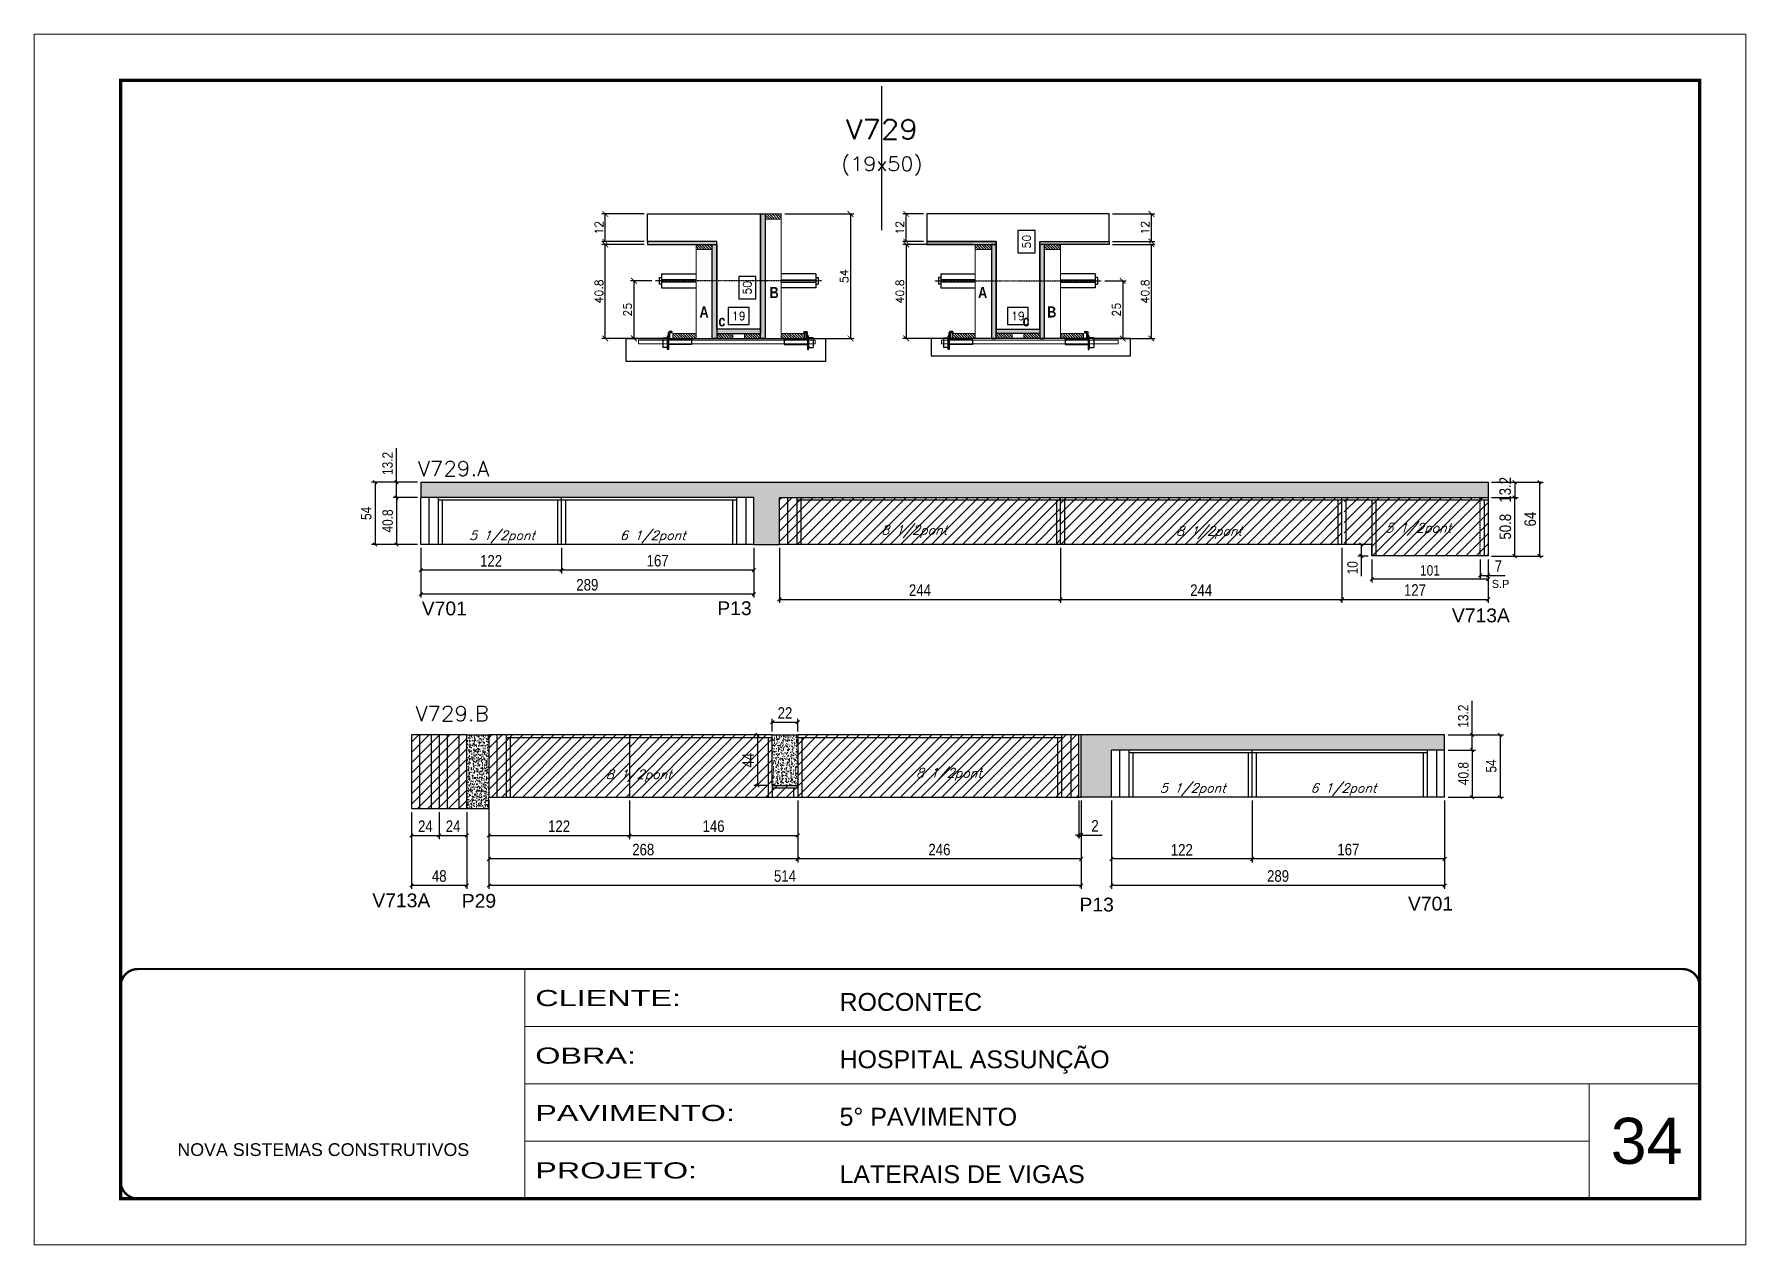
# Model space of a CAD drawing. Extents: x -20960 to -5926, y -2106 to 21915.
# Drawn here: x -10622 to -9137, y 11677 to 12727 of the extents above; entities that cross this region are included whole.
import ezdxf
from ezdxf.enums import TextEntityAlignment as Align

# ---------------------------------------------------------------- set-up
doc = ezdxf.new("R2010")
doc.units = 0
for name, pattern in [('CONTINUO', [0]), ('DASHED', [0.75, 0.5, -0.25]), ('HIDDEN', [0.375, 0.25, -0.125])]:
    doc.linetypes.add(name, pattern=pattern)
for name, color, linetype in [('5', 5, 'Continuous'), ('barrote', 251, 'Continuous'), ('COTA', 241, 'Continuous'), ('Cota Seção (2x)', 4, 'Continuous'), ('detalhes', 4, 'Continuous'), ('Painéis', 200, 'Continuous'), ('presilha', 1, 'Continuous'), ('Reaproveitamento', 251, 'Continuous'), ('SARR_2.2x7', 40, 'Continuous'), ('SARR_3.5x7', 81, 'Continuous'), ('TENSOR', 3, 'Continuous'), ('texto', 7, 'Continuous'), ('Texto de Titulo', 7, 'Continuous'), ('Texto Qtd Sarr', 242, 'Continuous')]:
    doc.layers.add(name, color=color, linetype=linetype)
for name, color, linetype, lineweight in [('CARIMBO', 255, 'Continuous', 9), ('CONCRETO', 251, 'Continuous', 25), ('Folhas', 255, 'Continuous', 9), ('Hachura', 251, 'Continuous', 9), ('Madeira', 126, 'Continuous', 18), ('SARRAFO DE PRESSAO', 251, 'DASHED', 9), ('SCO-___-LAJ', 2, 'Continuous', 0), ('Texto Seção', 7, 'Continuous', 15)]:
    doc.layers.add(name, color=color, linetype=linetype, lineweight=lineweight)
doc.styles.add('ARIAL', font='arial.ttf')
doc.styles.add('COTA TECNICA', font='techl___.ttf', dxfattribs={"height": 10})
doc.styles.add('COTA TECNICA-50', font='techl___.ttf', dxfattribs={"height": 9})
doc.styles.add('REGUA-120', font='ROMANS.shx', dxfattribs={"height": 15})
doc.styles.add('Romans', font='romans.shx')
doc.styles.add('ROMAS860', font='ROMAS860.SHX')
doc.styles.get("Standard").update_dxf_attribs({"font": 'arial.ttf'})
doc.styles.add('TECNICA', font='techb___.ttf', dxfattribs={"height": 10})
doc.styles.add('Tecnologia', font='')
doc.styles.get('Tecnologia').set_extended_font_data('Forgotten Futurist')
doc.dimstyles.new('COTA PAINEL-50', dxfattribs={"dimtxt": 9, "dimasz": 3, "dimexe": 3, "dimexo": 3, "dimgap": 3, "dimtad": 1, "dimdec": 1, "dimzin": 12, "dimdsep": 46, "dimtxsty": 'COTA TECNICA-50', "dimblk1": 'OBLIQUE', "dimblk2": 'OBLIQUE', "dimsah": 1, "dimcen": 0.9, "dimclrd": 4, "dimclre": 4, "dimclrt": 240, "dimadec": 1, "dimazin": 3, "dimtfac": 1, "dimtdec": 1, "dimtmove": 0, "dimatfit": 3, "dimfxl": 1, "dimtolj": 1, "dimtzin": 12, "dimarcsym": 0})
doc.dimstyles.new('Cota Seção (2x)', dxfattribs={"dimtxt": 7, "dimasz": 5, "dimexe": 3, "dimexo": 3, "dimgap": 2, "dimtad": 3, "dimdec": 1, "dimlfac": 0.5, "dimzin": 12, "dimdsep": 46, "dimtxsty": 'Romans', "dimblk": 'ARCHTICK', "dimcen": 0, "dimclrd": 4, "dimclre": 4, "dimclrt": 1, "dimadec": 1, "dimazin": 3, "dimtfac": 1, "dimtdec": 1, "dimtmove": 0, "dimatfit": 3, "dimldrblk": 'OBLIQUE', "dimfxl": 1, "dimtolj": 1, "dimtzin": 12, "dimarcsym": 0})
doc.dimstyles.new('Cota Seção interna', dxfattribs={"dimtxt": 7, "dimasz": 6, "dimexe": 0.18, "dimexo": 2, "dimgap": -4, "dimtad": 3, "dimdec": 1, "dimlfac": 0.5, "dimzin": 12, "dimdsep": 46, "dimtxsty": 'Romans', "dimblk": 'ARCHTICK', "dimcen": 0.09, "dimse1": 1, "dimse2": 1, "dimsd1": 1, "dimsd2": 1, "dimclrd": 180, "dimclre": 5, "dimclrt": 1, "dimadec": 0, "dimazin": 3, "dimtfac": 1, "dimtdec": 1, "dimtofl": 0, "dimtmove": 0, "dimatfit": 3, "dimldrblk": 'ARCHTICK', "dimfxl": 1, "dimtolj": 1, "dimtzin": 0, "dimarcsym": 0})
doc.dimstyles.new('PAINEL', dxfattribs={"dimtxt": 10, "dimasz": 3, "dimexe": 3, "dimexo": 3, "dimgap": 3, "dimtad": 1, "dimdec": 1, "dimzin": 12, "dimdsep": 46, "dimtxsty": 'COTA TECNICA', "dimblk1": 'OBLIQUE', "dimblk2": 'OBLIQUE', "dimsah": 1, "dimcen": 0.9, "dimclrd": 4, "dimclre": 4, "dimclrt": 240, "dimadec": 1, "dimazin": 3, "dimtfac": 1, "dimtdec": 1, "dimtmove": 0, "dimatfit": 3, "dimfxl": 1, "dimtolj": 1, "dimtzin": 12, "dimarcsym": 0})
pattern_1 = [(50, (-143510.284, -18732.7265), (5.46554007, -0.47817257), [0.5715, -6.2865]), (355, (-143510.284, -18732.7265), (-1.05730264, 5.73170536), [0.4572, -5.02921753]), (100.4514447, (-143509.8284, -18732.7663), (4.40823741, 5.25353256), [0.48570026, -5.34270734]), (46.1842, (-143510.284, -18731.2025), (8.13237123, -1.26126984), [0.85725, -9.42975]), (96.6355576, (-143509.606, -18731.3076), (7.122124, 7.42278374), [0.7285507, -8.01406824]), (351.184151, (-143510.284, -18731.2025), (7.122124, 7.42278374), [0.685799, -7.54379196]), (21, (-143509.522, -18731.5835), (4.54843174, -3.06795595), [0.5715, -6.2865]), (326, (-143509.522, -18731.5835), (1.85406085, 5.52563898), [0.4572, -5.0292]), (71.451445, (-143509.143, -18731.839), (6.40249258, 2.45768307), [0.48570026, -5.34269813]), (37.5, (-143510.2839, -18732.7265), (0.092658098, 2.536651166), [0, -4.96824, 0, -5.1054, 0, -5.04825]), (7.5, (-143510.284, -18732.7265), (2.004589875, 3.005417245), [0, -2.91084, 0, -4.85394, 0, -1.92405]), (327.5, (-143511.9832, -18732.7265), (4.067717855, -0.17186232), [0, -1.905, 0, -5.9436, 0, -7.8867]), (317.5, (-143512.745, -18732.7265), (4.44387544, 0.76279473), [0, -2.4765, 0, -3.94716, 0, -5.6007])]
pattern_2 = [(45, (-152975.1803, -17152.1), (-4.49012806, 4.49012806), [])]
pattern_3 = [(45, (-152600.732, -13719.405), (-4.49012806, 4.49012806), [])]

msp = doc.modelspace()

# ---------------------------------------------------------------- texts
at = {"layer": '5', "linetype": 'Continuous'}
for s, p in [('V701', (-10285.76, 12222.75)), ('P13', (-10029.36, 12222.92)), ('V713A', (-9392, 12216.69)), ('V713A', (-10328.66, 11969.5)), ('P29', (-10251.06, 11969.11)), ('P13', (-9715.11, 11965.86)), ('V701', (-9430.09, 11966.71))]:
    msp.add_text(s, height=12, rotation=359.99996, dxfattribs=at).set_placement(p)
at = {"layer": 'CARIMBO', "style": 'ARIAL'}
msp.add_text('34', height=40, dxfattribs=at).set_placement((-9254.14, 11746.93))
at = {"layer": 'detalhes', "style": 'TECNICA'}
for s, p in [('B', (-9983.97, 12497.93)), ('A', (-9803.07, 12497.93)), ('A', (-10044.8, 12481.09)), ('B', (-9743.11, 12481.09)), ('c', (-10028.42, 12473.39)), ('c', (-9764.49, 12473.39))]:
    msp.add_text(s, height=9.6, dxfattribs=at).set_placement(p)
at = {"layer": 'texto', "color": 2, "char_height": 8, "attachment_point": 5, "style": 'Romans'}
for s, insert in [('{\\Q19;\\C256;5 1/2pont}', (-10216.09, 12290.82)), ('{\\Q19;\\C256;6 1/2pont}', (-10085.3, 12290.82)), ('{\\Q19;\\C256;8 1/2pont}', (-9858.48, 12295.45)), ('{\\Q19;\\C256;8 1/2pont}', (-9602.68, 12294.57)), ('{\\Q19;\\C256;5 1/2pont}', (-9421.17, 12297.35)), ('{\\Q19;\\C256;8 1/2pont}', (-10097.47, 12083.53)), ('{\\Q19;\\C256;8 1/2pont}', (-9828.42, 12084.73)), ('{\\Q19;\\C256;5 1/2pont}', (-9616.83, 12071.64)), ('{\\Q19;\\C256;6 1/2pont}', (-9486.04, 12071.64))]:
    msp.add_mtext(s, dxfattribs=dict(at, insert=insert))
at = {"layer": 'texto', "color": 4, "insert": (-9349.77, 12249.94), "char_height": 7, "attachment_point": 5, "style": 'ROMAS860'}
msp.add_mtext('S.P', dxfattribs=at)
at = {"layer": 'Texto Seção', "style": 'REGUA-120', "width": 1.05}
for s, p in [('V729.A', (-10289.27, 12343.6)), ('V729.B', (-10291.34, 12130.96))]:
    msp.add_text(s, height=13, dxfattribs=at).set_placement(p)

# ---------------------------------------------------------------- blocks, each defined once
blk = doc.blocks.new('9999999999')
at = {"color": 30, "linetype": 'CONTINUO'}
for p, q in [((98564.6, 34230.2), (98564.6, 34429.4)), ((98564.6, 34379.6), (99584, 34379.6)), ((98564.6, 34329.8), (99488, 34329.8)), ((99584, 34329.8), (99488, 34329.8)), ((99488, 34329.8), (99488, 34230.2)), ((98564.6, 34280), (99488, 34280))]:
    blk.add_line(p, q, dxfattribs=at)
at = {"color": 30, "linetype": 'CONTINUO', "const_width": 2}
blk.add_lwpolyline([(99584, 34230.2), (99584, 34414.4, 0.414214), (99569, 34429.4), (98229, 34429.4, 0.414214), (98214, 34414.4), (98214, 34245.2, 0.414214), (98229, 34230.2), (99584, 34230.2)], format="xyb", dxfattribs=at)
at = {"layer": 'Folhas'}
blk.add_lwpolyline([(98139, 34190.2), (99624, 34190.2), (99624, 35240.2), (98139, 35240.2)], close=True, dxfattribs=at)
at = {"layer": 'Folhas', "color": 30, "const_width": 3}
blk.add_lwpolyline([(98214, 34230.2), (99584, 34230.2), (99584, 35200.2), (98214, 35200.2)], close=True, dxfattribs=at)
at = {"color": 7, "linetype": 'Continuous', "ltscale": 5, "style": 'ARIAL'}
for s, height, p in [('ROCONTEC', 15.48, (98837.7, 34393.1)), ('HOSPITAL ASSUNÇÃO', 15.483, (98837.7, 34343.3)), ('5° PAVIMENTO', 15.483, (98837.7, 34293.5)), ('NOVA SISTEMAS CONSTRUTIVOS', 11.059, (98263.2, 34267.2)), ('LATERAIS DE VIGAS', 15.483, (98837.7, 34243.7))]:
    blk.add_text(s, height=height, dxfattribs=at).set_placement(p)
at = {"layer": 'Folhas', "color": 7, "style": 'Tecnologia', "width": 1.5}
for s, p in [('CLIENTE:', (98573.7, 34397.2)), ('OBRA:', (98573.7, 34347.3)), ('PAVIMENTO:', (98573.7, 34297.5)), ('PROJETO:', (98573.7, 34247.7))]:
    blk.add_text(s, height=14, dxfattribs=at).set_placement(p)
blk = doc.blocks.new('_Oblique')
at = {"color": 0, "linetype": 'ByBlock', "lineweight": -2}
blk.add_line((-0.5, -0.5), (0.5, 0.5), dxfattribs=at)
blk = doc.blocks.new('*D1122')
at = {"layer": 'COTA', "color": 4, "linetype": 'ByBlock', "lineweight": -2, "transparency": 16777216}
for p, q in [((-9367.5, 12271.2), (-9367.5, 12254.4)), ((-9360.5, 12271.2), (-9360.5, 12254.4)), ((-9367.5, 12257.4), (-9360.5, 12257.4)), ((-9360.5, 12257.4), (-9345.7, 12257.4))]:
    blk.add_line(p, q, dxfattribs=at)
at = {"layer": 'Defpoints', "color": 0, "linetype": 'ByBlock', "transparency": 16777216}
for p in [(-9367.5, 12274.2), (-9360.5, 12274.2), (-9360.5, 12257.4)]:
    blk.add_point(p, dxfattribs=at)
at = {"layer": 'COTA', "color": 4, "linetype": 'ByBlock', "lineweight": -2, "transparency": 16777216, "xscale": 3, "yscale": 3, "zscale": 3, "rotation": 180}
blk.add_blockref('_Oblique', (-9367.5, 12257.4), dxfattribs=at)
at = {"layer": 'COTA', "color": 4, "linetype": 'ByBlock', "lineweight": -2, "transparency": 16777216, "xscale": 3, "yscale": 3, "zscale": 3}
blk.add_blockref('_Oblique', (-9360.5, 12257.4), dxfattribs=at)
at = {"layer": 'COTA', "color": 240, "linetype": 'ByBlock', "transparency": 16777216, "insert": (-9351.6, 12265.5), "char_height": 10, "attachment_point": 5, "style": 'COTA TECNICA'}
blk.add_mtext('\\A1;7', dxfattribs=at)
blk = doc.blocks.new('*D1123')
at = {"layer": 'COTA', "color": 4, "linetype": 'ByBlock', "lineweight": -2, "transparency": 16777216}
for p, q in [((-9975.5, 12281.2), (-9975.5, 12233.5)), ((-9731.5, 12281.2), (-9731.5, 12233.5)), ((-9975.5, 12236.5), (-9731.5, 12236.5))]:
    blk.add_line(p, q, dxfattribs=at)
at = {"layer": 'Defpoints', "color": 0, "linetype": 'ByBlock', "transparency": 16777216}
for p in [(-9975.5, 12284.2), (-9731.5, 12284.2), (-9731.5, 12236.5)]:
    blk.add_point(p, dxfattribs=at)
at = {"layer": 'COTA', "color": 4, "linetype": 'ByBlock', "lineweight": -2, "transparency": 16777216, "xscale": 3, "yscale": 3, "zscale": 3, "rotation": 180}
blk.add_blockref('_Oblique', (-9975.5, 12236.5), dxfattribs=at)
at = {"layer": 'COTA', "color": 4, "linetype": 'ByBlock', "lineweight": -2, "transparency": 16777216, "xscale": 3, "yscale": 3, "zscale": 3}
blk.add_blockref('_Oblique', (-9731.5, 12236.5), dxfattribs=at)
at = {"layer": 'COTA', "color": 240, "linetype": 'ByBlock', "transparency": 16777216, "insert": (-9853.5, 12244.6), "char_height": 10, "attachment_point": 5, "style": 'COTA TECNICA'}
blk.add_mtext('\\A1;244', dxfattribs=at)
blk = doc.blocks.new('*D1124')
at = {"layer": 'COTA', "color": 4, "linetype": 'ByBlock', "lineweight": -2, "transparency": 16777216}
for p, q in [((-9731.5, 12281.2), (-9731.5, 12233.5)), ((-9487.5, 12281.2), (-9487.5, 12233.5)), ((-9731.5, 12236.5), (-9487.5, 12236.5))]:
    blk.add_line(p, q, dxfattribs=at)
at = {"layer": 'Defpoints', "color": 0, "linetype": 'ByBlock', "transparency": 16777216}
for p in [(-9731.5, 12284.2), (-9487.5, 12284.2), (-9487.5, 12236.5)]:
    blk.add_point(p, dxfattribs=at)
at = {"layer": 'COTA', "color": 4, "linetype": 'ByBlock', "lineweight": -2, "transparency": 16777216, "xscale": 3, "yscale": 3, "zscale": 3, "rotation": 180}
blk.add_blockref('_Oblique', (-9731.5, 12236.5), dxfattribs=at)
at = {"layer": 'COTA', "color": 4, "linetype": 'ByBlock', "lineweight": -2, "transparency": 16777216, "xscale": 3, "yscale": 3, "zscale": 3}
blk.add_blockref('_Oblique', (-9487.5, 12236.5), dxfattribs=at)
at = {"layer": 'COTA', "color": 240, "linetype": 'ByBlock', "transparency": 16777216, "insert": (-9609.5, 12244.6), "char_height": 10, "attachment_point": 5, "style": 'COTA TECNICA'}
blk.add_mtext('\\A1;244', dxfattribs=at)
blk = doc.blocks.new('*D1125')
at = {"layer": 'COTA', "color": 4, "linetype": 'ByBlock', "lineweight": -2, "transparency": 16777216}
for p, q in [((-9487.5, 12271.2), (-9487.5, 12233.6)), ((-9360.5, 12271.2), (-9360.5, 12233.6)), ((-9487.5, 12236.6), (-9360.5, 12236.6))]:
    blk.add_line(p, q, dxfattribs=at)
at = {"layer": 'Defpoints', "color": 0, "linetype": 'ByBlock', "transparency": 16777216}
for p in [(-9487.5, 12274.2), (-9360.5, 12274.2), (-9360.5, 12236.6)]:
    blk.add_point(p, dxfattribs=at)
at = {"layer": 'COTA', "color": 4, "linetype": 'ByBlock', "lineweight": -2, "transparency": 16777216, "xscale": 3, "yscale": 3, "zscale": 3}
for p, rotation in [((-9487.5, 12236.6), 179.9991955490414), ((-9360.5, 12236.6), 359.9991955490415)]:
    blk.add_blockref('_Oblique', p, dxfattribs=dict(at, rotation=rotation))
at = {"layer": 'COTA', "color": 240, "linetype": 'ByBlock', "transparency": 16777216, "insert": (-9424, 12244.7), "char_height": 10, "attachment_point": 5, "rotation": 359.9992, "style": 'COTA TECNICA'}
blk.add_mtext('\\A1;127', dxfattribs=at)
blk = doc.blocks.new('*D1126')
at = {"layer": 'COTA', "color": 4, "linetype": 'ByBlock', "lineweight": -2, "transparency": 16777216}
for p, q in [((-9357.5, 12325), (-9334.5, 12325)), ((-9337.5, 12274.2), (-9337.5, 12325)), ((-9357.5, 12274.2), (-9334.5, 12274.2))]:
    blk.add_line(p, q, dxfattribs=at)
at = {"layer": 'Defpoints', "color": 0, "linetype": 'ByBlock', "transparency": 16777216}
for p in [(-9360.5, 12325), (-9337.5, 12325), (-9360.5, 12274.2)]:
    blk.add_point(p, dxfattribs=at)
at = {"layer": 'COTA', "color": 4, "linetype": 'ByBlock', "lineweight": -2, "transparency": 16777216, "xscale": 3, "yscale": 3, "zscale": 3}
for p, rotation in [((-9337.5, 12325), 90), ((-9337.5, 12274.2), 270)]:
    blk.add_blockref('_Oblique', p, dxfattribs=dict(at, rotation=rotation))
at = {"layer": 'COTA', "color": 240, "linetype": 'ByBlock', "transparency": 16777216, "insert": (-9345.6, 12299.6), "char_height": 10, "attachment_point": 5, "rotation": 90, "style": 'COTA TECNICA'}
blk.add_mtext('\\A1;50.8', dxfattribs=at)
blk = doc.blocks.new('*D1127')
at = {"layer": 'COTA', "color": 4, "linetype": 'ByBlock', "lineweight": -2, "transparency": 16777216}
for p, q in [((-9357.5, 12338.2), (-9334.5, 12338.2)), ((-9337.5, 12338.2), (-9337.5, 12325)), ((-9357.5, 12325), (-9334.5, 12325))]:
    blk.add_line(p, q, dxfattribs=at)
at = {"layer": 'Defpoints', "color": 0, "linetype": 'ByBlock', "transparency": 16777216}
for p in [(-9360.5, 12338.2), (-9360.5, 12325), (-9337.5, 12325)]:
    blk.add_point(p, dxfattribs=at)
at = {"layer": 'COTA', "color": 4, "linetype": 'ByBlock', "lineweight": -2, "transparency": 16777216, "xscale": 3, "yscale": 3, "zscale": 3}
for p, rotation in [((-9337.5, 12338.2), 90), ((-9337.5, 12325), 270)]:
    blk.add_blockref('_Oblique', p, dxfattribs=dict(at, rotation=rotation))
at = {"layer": 'COTA', "color": 240, "linetype": 'ByBlock', "transparency": 16777216, "insert": (-9345.7, 12331.6), "char_height": 10, "attachment_point": 5, "rotation": 90, "style": 'COTA TECNICA'}
blk.add_mtext('\\A1;13.2', dxfattribs=at)
blk = doc.blocks.new('*D1128')
at = {"layer": 'COTA', "color": 4, "linetype": 'ByBlock', "lineweight": -2, "transparency": 16777216}
for p, q in [((-9357.5, 12338.2), (-9312.9, 12338.2)), ((-9315.9, 12338.2), (-9315.9, 12274.2)), ((-9357.5, 12274.2), (-9312.9, 12274.2))]:
    blk.add_line(p, q, dxfattribs=at)
at = {"layer": 'Defpoints', "color": 0, "linetype": 'ByBlock', "transparency": 16777216}
for p in [(-9360.5, 12338.2), (-9360.5, 12274.2), (-9315.9, 12274.2)]:
    blk.add_point(p, dxfattribs=at)
at = {"layer": 'COTA', "color": 4, "linetype": 'ByBlock', "lineweight": -2, "transparency": 16777216, "xscale": 3, "yscale": 3, "zscale": 3}
for p, rotation in [((-9315.9, 12338.2), 90), ((-9315.9, 12274.2), 270)]:
    blk.add_blockref('_Oblique', p, dxfattribs=dict(at, rotation=rotation))
at = {"layer": 'COTA', "color": 240, "linetype": 'ByBlock', "transparency": 16777216, "insert": (-9324, 12306.2), "char_height": 10, "attachment_point": 5, "rotation": 90, "style": 'COTA TECNICA'}
blk.add_mtext('\\A1;64', dxfattribs=at)
blk = doc.blocks.new('*D1129')
at = {"layer": 'COTA', "color": 4, "linetype": 'ByBlock', "lineweight": -2, "transparency": 16777216}
for p, q in [((-9959.6, 12062.1), (-9959.6, 12008.4)), ((-9713.6, 12062.1), (-9713.6, 12008.4)), ((-9713.6, 12011.4), (-9959.6, 12011.4))]:
    blk.add_line(p, q, dxfattribs=at)
at = {"layer": 'Defpoints', "color": 0, "linetype": 'ByBlock', "transparency": 16777216}
for p in [(-9959.6, 12065.1), (-9713.6, 12065.1), (-9959.6, 12011.4)]:
    blk.add_point(p, dxfattribs=at)
at = {"layer": 'COTA', "color": 4, "linetype": 'ByBlock', "lineweight": -2, "transparency": 16777216, "xscale": 3, "yscale": 3, "zscale": 3, "rotation": 180}
blk.add_blockref('_Oblique', (-9959.6, 12011.4), dxfattribs=at)
at = {"layer": 'COTA', "color": 4, "linetype": 'ByBlock', "lineweight": -2, "transparency": 16777216, "xscale": 3, "yscale": 3, "zscale": 3}
blk.add_blockref('_Oblique', (-9713.6, 12011.4), dxfattribs=at)
at = {"layer": 'COTA', "color": 240, "linetype": 'ByBlock', "transparency": 16777216, "insert": (-9836.6, 12019.5), "char_height": 10, "attachment_point": 5, "style": 'COTA TECNICA'}
blk.add_mtext('\\A1;246', dxfattribs=at)
blk = doc.blocks.new('*D1130')
at = {"layer": 'COTA', "color": 4, "linetype": 'ByBlock', "lineweight": -2, "transparency": 16777216}
for p, q in [((-10227.6, 12062.1), (-10227.6, 12008.4)), ((-9959.6, 12062.1), (-9959.6, 12008.4)), ((-9959.6, 12011.4), (-10227.6, 12011.4))]:
    blk.add_line(p, q, dxfattribs=at)
at = {"layer": 'Defpoints', "color": 0, "linetype": 'ByBlock', "transparency": 16777216}
for p in [(-10227.6, 12065.1), (-9959.6, 12065.1), (-10227.6, 12011.4)]:
    blk.add_point(p, dxfattribs=at)
at = {"layer": 'COTA', "color": 4, "linetype": 'ByBlock', "lineweight": -2, "transparency": 16777216, "xscale": 3, "yscale": 3, "zscale": 3, "rotation": 180}
blk.add_blockref('_Oblique', (-10227.6, 12011.4), dxfattribs=at)
at = {"layer": 'COTA', "color": 4, "linetype": 'ByBlock', "lineweight": -2, "transparency": 16777216, "xscale": 3, "yscale": 3, "zscale": 3}
blk.add_blockref('_Oblique', (-9959.6, 12011.4), dxfattribs=at)
at = {"layer": 'COTA', "color": 240, "linetype": 'ByBlock', "transparency": 16777216, "insert": (-10093.6, 12019.5), "char_height": 10, "attachment_point": 5, "style": 'COTA TECNICA'}
blk.add_mtext('\\A1;268', dxfattribs=at)
blk = doc.blocks.new('*D1131')
at = {"layer": 'COTA', "color": 4, "linetype": 'ByBlock', "lineweight": -2, "transparency": 16777216}
for p, q in [((-10294.6, 12052.1), (-10294.6, 11985.5)), ((-10246.6, 12052.1), (-10246.6, 11985.5)), ((-10246.6, 11988.5), (-10294.6, 11988.5))]:
    blk.add_line(p, q, dxfattribs=at)
at = {"layer": 'Defpoints', "color": 0, "linetype": 'ByBlock', "transparency": 16777216}
for p in [(-10294.6, 12055.1), (-10246.6, 12055.1), (-10294.6, 11988.5)]:
    blk.add_point(p, dxfattribs=at)
at = {"layer": 'COTA', "color": 4, "linetype": 'ByBlock', "lineweight": -2, "transparency": 16777216, "xscale": 3, "yscale": 3, "zscale": 3}
for p, rotation in [((-10294.6, 11988.5), 180.0000000002952), ((-10246.6, 11988.5), 2.952837974135036e-10)]:
    blk.add_blockref('_Oblique', p, dxfattribs=dict(at, rotation=rotation))
at = {"layer": 'COTA', "color": 240, "linetype": 'ByBlock', "transparency": 16777216, "insert": (-10270.6, 11996.6), "char_height": 10, "attachment_point": 5, "style": 'COTA TECNICA'}
blk.add_mtext('\\A1;48', dxfattribs=at)
blk = doc.blocks.new('*D1132')
at = {"layer": 'COTA', "color": 4, "linetype": 'ByBlock', "lineweight": -2, "transparency": 16777216}
for p, q in [((-9984.6, 12119.1), (-9997.5, 12119.1)), ((-9994.5, 12119.1), (-9994.5, 12075.1)), ((-9984.6, 12075.1), (-9997.5, 12075.1))]:
    blk.add_line(p, q, dxfattribs=at)
at = {"layer": 'Defpoints', "color": 0, "linetype": 'ByBlock', "transparency": 16777216}
for p in [(-9981.6, 12119.1), (-9994.5, 12075.1), (-9981.6, 12075.1)]:
    blk.add_point(p, dxfattribs=at)
at = {"layer": 'COTA', "color": 4, "linetype": 'ByBlock', "lineweight": -2, "transparency": 16777216, "xscale": 3, "yscale": 3, "zscale": 3}
for p, rotation in [((-9994.5, 12119.1), 90), ((-9994.5, 12075.1), 270)]:
    blk.add_blockref('_Oblique', p, dxfattribs=dict(at, rotation=rotation))
at = {"layer": 'COTA', "color": 240, "linetype": 'ByBlock', "transparency": 16777216, "insert": (-10002.6, 12097.1), "char_height": 10, "attachment_point": 5, "rotation": 90, "style": 'COTA TECNICA'}
blk.add_mtext('\\A1;44', dxfattribs=at)
blk = doc.blocks.new('*D1133')
at = {"layer": 'COTA', "color": 4, "linetype": 'ByBlock', "lineweight": -2, "transparency": 16777216}
for p, q in [((-9981.6, 12122.1), (-9981.6, 12133.1)), ((-9959.6, 12122.1), (-9959.6, 12133.1)), ((-9981.6, 12130.1), (-9959.6, 12130.1))]:
    blk.add_line(p, q, dxfattribs=at)
at = {"layer": 'Defpoints', "color": 0, "linetype": 'ByBlock', "transparency": 16777216}
for p in [(-9981.6, 12119.1), (-9959.6, 12130.1), (-9959.6, 12119.1)]:
    blk.add_point(p, dxfattribs=at)
at = {"layer": 'COTA', "color": 4, "linetype": 'ByBlock', "lineweight": -2, "transparency": 16777216, "xscale": 3, "yscale": 3, "zscale": 3, "rotation": 180}
blk.add_blockref('_Oblique', (-9981.6, 12130.1), dxfattribs=at)
at = {"layer": 'COTA', "color": 4, "linetype": 'ByBlock', "lineweight": -2, "transparency": 16777216, "xscale": 3, "yscale": 3, "zscale": 3}
blk.add_blockref('_Oblique', (-9959.6, 12130.1), dxfattribs=at)
at = {"layer": 'COTA', "color": 240, "linetype": 'ByBlock', "transparency": 16777216, "insert": (-9970.6, 12138.1), "char_height": 10, "attachment_point": 5, "style": 'COTA TECNICA'}
blk.add_mtext('\\A1;22', dxfattribs=at)
blk = doc.blocks.new('*D1134')
at = {"layer": 'COTA', "color": 4, "linetype": 'ByBlock', "lineweight": -2, "transparency": 16777216}
for p, q in [((-10227.6, 12062.1), (-10227.6, 12028.7)), ((-10105.6, 12062.1), (-10105.6, 12028.7)), ((-10227.6, 12031.7), (-10105.6, 12031.7))]:
    blk.add_line(p, q, dxfattribs=at)
at = {"layer": 'Defpoints', "color": 0, "linetype": 'ByBlock', "transparency": 16777216}
for p in [(-10227.6, 12065.1), (-10105.6, 12065.1), (-10105.6, 12031.7)]:
    blk.add_point(p, dxfattribs=at)
at = {"layer": 'COTA', "color": 4, "linetype": 'ByBlock', "lineweight": -2, "transparency": 16777216, "xscale": 3, "yscale": 3, "zscale": 3, "rotation": 180}
blk.add_blockref('_Oblique', (-10227.6, 12031.7), dxfattribs=at)
at = {"layer": 'COTA', "color": 4, "linetype": 'ByBlock', "lineweight": -2, "transparency": 16777216, "xscale": 3, "yscale": 3, "zscale": 3}
blk.add_blockref('_Oblique', (-10105.6, 12031.7), dxfattribs=at)
at = {"layer": 'COTA', "color": 240, "linetype": 'ByBlock', "transparency": 16777216, "insert": (-10166.6, 12039.8), "char_height": 10, "attachment_point": 5, "style": 'COTA TECNICA'}
blk.add_mtext('\\A1;122', dxfattribs=at)
blk = doc.blocks.new('*D1135')
at = {"layer": 'COTA', "color": 4, "linetype": 'ByBlock', "lineweight": -2, "transparency": 16777216}
for p, q in [((-10105.6, 12062.1), (-10105.6, 12028.7)), ((-9959.6, 12062.1), (-9959.6, 12028.7)), ((-10105.6, 12031.7), (-9959.6, 12031.7))]:
    blk.add_line(p, q, dxfattribs=at)
at = {"layer": 'Defpoints', "color": 0, "linetype": 'ByBlock', "transparency": 16777216}
for p in [(-10105.6, 12065.1), (-9959.6, 12065.1), (-9959.6, 12031.7)]:
    blk.add_point(p, dxfattribs=at)
at = {"layer": 'COTA', "color": 4, "linetype": 'ByBlock', "lineweight": -2, "transparency": 16777216, "xscale": 3, "yscale": 3, "zscale": 3, "rotation": 180}
blk.add_blockref('_Oblique', (-10105.6, 12031.7), dxfattribs=at)
at = {"layer": 'COTA', "color": 4, "linetype": 'ByBlock', "lineweight": -2, "transparency": 16777216, "xscale": 3, "yscale": 3, "zscale": 3}
blk.add_blockref('_Oblique', (-9959.6, 12031.7), dxfattribs=at)
at = {"layer": 'COTA', "color": 240, "linetype": 'ByBlock', "transparency": 16777216, "insert": (-10032.6, 12039.8), "char_height": 10, "attachment_point": 5, "style": 'COTA TECNICA'}
blk.add_mtext('\\A1;146', dxfattribs=at)
blk = doc.blocks.new('titulo1')
at = {"layer": 'Defpoints', "color": 252, "linetype": 'HIDDEN', "ltscale": 2}
blk.add_line((0, 0), (0, 125), dxfattribs=at)
at = {"layer": 'Defpoints', "style": 'Romans', "oblique": 15}
blk.add_attdef('FOLHA', text='', height=10, dxfattribs=at).set_placement((0, 15.6), align=Align.MIDDLE_CENTER)
at = {"layer": 'Texto Qtd Sarr', "color": 3, "style": 'Romans', "oblique": 15}
for tag, height, p in [('TITULO', 17, (0, 71.4)), ('SEÇÃO', 12, (0, 41.5))]:
    blk.add_attdef(tag, text='', height=height, dxfattribs=at).set_placement(p, align=Align.MIDDLE_CENTER)
blk = doc.blocks.new('_ArchTick')
at = {"color": 0, "linetype": 'ByBlock', "const_width": 0.15}
blk.add_lwpolyline([(-0.5, -0.5), (0.5, 0.5)], dxfattribs=at)
blk = doc.blocks.new('*D1136')
at = {"layer": 'COTA', "color": 4, "lineweight": -2, "transparency": 16777216}
for p, q in [((-10092.8, 12544.5), (-10129.5, 12544.5)), ((-10126.5, 12462.9), (-10126.5, 12544.5)), ((-10075.2, 12462.9), (-10129.5, 12462.9))]:
    blk.add_line(p, q, dxfattribs=at)
at = {"layer": 'Defpoints', "color": 0, "transparency": 16777216}
for p in [(-10126.5, 12544.5), (-10089.8, 12544.5), (-10072.2, 12462.9)]:
    blk.add_point(p, dxfattribs=at)
at = {"layer": 'COTA', "color": 4, "lineweight": -2, "transparency": 16777216, "xscale": 5, "yscale": 5, "zscale": 5}
for p, rotation in [((-10126.5, 12544.5), 90), ((-10126.5, 12462.9), 270)]:
    blk.add_blockref('_ArchTick', p, dxfattribs=dict(at, rotation=rotation))
at = {"layer": 'COTA', "color": 1, "transparency": 16777216, "insert": (-10132, 12503.7), "char_height": 7, "attachment_point": 5, "rotation": 90, "style": 'Romans'}
blk.add_mtext('\\A1;40.8', dxfattribs=at)
blk = doc.blocks.new('*D1137')
at = {"layer": 'COTA', "color": 4, "lineweight": -2, "transparency": 16777216}
for p, q in [((-10092.8, 12570.9), (-10129.5, 12570.9)), ((-10126.5, 12546.9), (-10126.5, 12570.9)), ((-10092.8, 12546.9), (-10129.5, 12546.9))]:
    blk.add_line(p, q, dxfattribs=at)
at = {"layer": 'Defpoints', "color": 0, "transparency": 16777216}
for p in [(-10126.5, 12570.9), (-10089.8, 12570.9), (-10089.8, 12546.9)]:
    blk.add_point(p, dxfattribs=at)
at = {"layer": 'COTA', "color": 4, "lineweight": -2, "transparency": 16777216, "xscale": 5, "yscale": 5, "zscale": 5}
for p, rotation in [((-10126.5, 12570.9), 90), ((-10126.5, 12546.9), 270)]:
    blk.add_blockref('_ArchTick', p, dxfattribs=dict(at, rotation=rotation))
at = {"layer": 'COTA', "color": 1, "transparency": 16777216, "insert": (-10132, 12558.9), "char_height": 7, "attachment_point": 5, "rotation": 90, "style": 'Romans'}
blk.add_mtext('\\A1;12', dxfattribs=at)
blk = doc.blocks.new('*D1138')
at = {"layer": 'Cota Seção (2x)', "color": 180, "lineweight": -2, "transparency": 16777216}
for p, q in [((-9995.8, 12516.6), (-10010.8, 12516.6)), ((-10010.8, 12516.6), (-10010.8, 12497.2)), ((-9995.8, 12497.2), (-9995.8, 12516.6)), ((-10010.8, 12497.2), (-9995.8, 12497.2))]:
    blk.add_line(p, q, dxfattribs=at)
at = {"layer": 'Defpoints', "color": 0, "transparency": 16777216}
for p in [(-10029.8, 12570.9), (-9991.8, 12570.9), (-10029.8, 12470.9)]:
    blk.add_point(p, dxfattribs=at)
at = {"layer": 'Cota Seção (2x)', "color": 1, "transparency": 16777216, "insert": (-10003.3, 12506.9), "char_height": 7, "attachment_point": 5, "rotation": 90, "style": 'Romans'}
blk.add_mtext('\\A1;50', dxfattribs=at)
blk = doc.blocks.new('PRESILHA METÁLICA 1')
at = {"layer": 'presilha'}
for p, q in [((0, 13), (6, 13)), ((0, 13), (0, 0)), ((6, 0), (0, 0)), ((6, 15.5), (7.5, 15.5)), ((6, -2.5), (6, 15.5)), ((6, 13), (6, 0)), ((7.5, 10.6), (7.5, 19.9)), ((7.5, 15.5), (7.5, -2.5)), ((37.5, 4.1), (7.5, 4.1)), ((12, 21), (8.6, 21)), ((9, 11.6), (9, 18.9)), ((12, 19.5), (9.6, 19.5)), ((37.5, 11), (9.6, 11)), ((12, 21), (12, 19.5)), ((37.5, 11), (37.5, 4.1)), ((7.5, -2.5), (6, -2.5))]:
    blk.add_line(p, q, dxfattribs=at)
for centre, radius, start, end in [((8.6, 19.9), 1.14, 90, 180), ((9.6, 18.9), 0.57, 90, 180), ((9.6, 11.6), 0.57, 180, 270)]:
    blk.add_arc(centre, radius, start, end, dxfattribs=at)
blk = doc.blocks.new('*D1139')
at = {"layer": 'Cota Seção (2x)', "color": 180, "lineweight": -2, "transparency": 16777216}
for p, q in [((-10001.8, 12489.9), (-10019.8, 12489.9)), ((-10019.8, 12489.9), (-10019.8, 12474.9)), ((-10001.8, 12474.9), (-10001.8, 12489.9)), ((-10019.8, 12474.9), (-10001.8, 12474.9))]:
    blk.add_line(p, q, dxfattribs=at)
at = {"layer": 'Defpoints', "color": 0, "transparency": 16777216}
for p in [(-10029.8, 12470.9), (-10029.8, 12462.9), (-9991.8, 12462.9)]:
    blk.add_point(p, dxfattribs=at)
at = {"layer": 'Cota Seção (2x)', "color": 1, "transparency": 16777216, "insert": (-10010.8, 12482.4), "char_height": 7, "attachment_point": 5, "style": 'Romans'}
blk.add_mtext('\\A1;19', dxfattribs=at)
blk = doc.blocks.new('*D1140')
at = {"layer": 'COTA', "color": 4, "lineweight": -2, "transparency": 16777216}
for p, q in [((-9970.8, 12570.9), (-9910.8, 12570.9)), ((-9913.8, 12570.9), (-9913.8, 12462.9)), ((-9970.8, 12462.9), (-9910.8, 12462.9))]:
    blk.add_line(p, q, dxfattribs=at)
at = {"layer": 'Defpoints', "color": 0, "transparency": 16777216}
for p in [(-9973.8, 12570.9), (-9973.8, 12462.9), (-9913.8, 12462.9)]:
    blk.add_point(p, dxfattribs=at)
at = {"layer": 'COTA', "color": 4, "lineweight": -2, "transparency": 16777216, "xscale": 5, "yscale": 5, "zscale": 5}
for p, rotation in [((-9913.8, 12570.9), 90), ((-9913.8, 12462.9), 270)]:
    blk.add_blockref('_ArchTick', p, dxfattribs=dict(at, rotation=rotation))
at = {"layer": 'COTA', "color": 1, "transparency": 16777216, "insert": (-9919.3, 12516.9), "char_height": 7, "attachment_point": 5, "rotation": 90, "style": 'Romans'}
blk.add_mtext('\\A1;54', dxfattribs=at)
blk = doc.blocks.new('*D1141')
at = {"layer": 'COTA', "color": 4, "lineweight": -2, "transparency": 16777216}
for p, q in [((-10086.1, 12512.9), (-10104.7, 12512.9)), ((-10101.7, 12512.9), (-10101.7, 12462.9)), ((-10086.1, 12462.9), (-10104.7, 12462.9))]:
    blk.add_line(p, q, dxfattribs=at)
at = {"layer": 'Defpoints', "color": 0, "transparency": 16777216}
for p in [(-10083.1, 12512.9), (-10101.7, 12462.9), (-10083.1, 12462.9)]:
    blk.add_point(p, dxfattribs=at)
at = {"layer": 'COTA', "color": 4, "lineweight": -2, "transparency": 16777216, "xscale": 5, "yscale": 5, "zscale": 5}
for p, rotation in [((-10101.7, 12512.9), 90), ((-10101.7, 12462.9), 270)]:
    blk.add_blockref('_ArchTick', p, dxfattribs=dict(at, rotation=rotation))
at = {"layer": 'COTA', "color": 1, "transparency": 16777216, "insert": (-10107.2, 12487.9), "char_height": 7, "attachment_point": 5, "rotation": 90, "style": 'Romans'}
blk.add_mtext('\\A1;25', dxfattribs=at)
blk = doc.blocks.new('*D1149')
at = {"layer": 'COTA', "color": 4, "lineweight": -2, "transparency": 16777216}
for p, q in [((-9715.6, 12062.1), (-9715.6, 12029.2)), ((-9713.6, 12062.1), (-9713.6, 12029.2)), ((-9715.6, 12032.2), (-9718.6, 12032.2)), ((-9715.6, 12032.2), (-9713.6, 12032.2)), ((-9713.6, 12032.2), (-9695.5, 12032.2))]:
    blk.add_line(p, q, dxfattribs=at)
at = {"layer": 'Defpoints', "color": 0, "transparency": 16777216}
for p in [(-9715.6, 12065.1), (-9713.6, 12065.1), (-9713.6, 12032.2)]:
    blk.add_point(p, dxfattribs=at)
at = {"layer": 'COTA', "color": 4, "lineweight": -2, "transparency": 16777216, "xscale": 3, "yscale": 3, "zscale": 3}
blk.add_blockref('_Oblique', (-9715.6, 12032.2), dxfattribs=at)
at = {"layer": 'COTA', "color": 4, "lineweight": -2, "transparency": 16777216, "xscale": 3, "yscale": 3, "zscale": 3, "rotation": 180}
blk.add_blockref('_Oblique', (-9713.6, 12032.2), dxfattribs=at)
at = {"layer": 'COTA', "color": 240, "transparency": 16777216, "insert": (-9701.6, 12040.2), "char_height": 10, "attachment_point": 5, "style": 'COTA TECNICA'}
blk.add_mtext('\\A1;2', dxfattribs=at)
blk = doc.blocks.new('*D1150')
at = {"layer": 'COTA', "color": 4, "lineweight": -2, "ltscale": 25, "transparency": 16777216}
for p, q in [((-10227.6, 12062.1), (-10227.6, 11985.5)), ((-9713.6, 12062.1), (-9713.6, 11985.5)), ((-9713.6, 11988.5), (-10227.6, 11988.5))]:
    blk.add_line(p, q, dxfattribs=at)
at = {"layer": 'Defpoints', "color": 0, "ltscale": 25, "transparency": 16777216}
for p in [(-10227.6, 12065.1), (-9713.6, 12065.1), (-10227.6, 11988.5)]:
    blk.add_point(p, dxfattribs=at)
at = {"layer": 'COTA', "color": 4, "lineweight": -2, "ltscale": 25, "transparency": 16777216, "xscale": 3, "yscale": 3, "zscale": 3, "rotation": 180}
blk.add_blockref('_Oblique', (-10227.6, 11988.5), dxfattribs=at)
at = {"layer": 'COTA', "color": 4, "lineweight": -2, "ltscale": 25, "transparency": 16777216, "xscale": 3, "yscale": 3, "zscale": 3}
blk.add_blockref('_Oblique', (-9713.6, 11988.5), dxfattribs=at)
at = {"layer": 'COTA', "color": 240, "ltscale": 25, "transparency": 16777216, "insert": (-9970.6, 11996.6), "char_height": 10, "attachment_point": 5, "style": 'COTA TECNICA'}
blk.add_mtext('\\A1;514', dxfattribs=at)
blk = doc.blocks.new('*D1151')
at = {"layer": 'COTA', "color": 4, "lineweight": -2, "ltscale": 25, "transparency": 16777216}
for p, q in [((-10294.6, 12052.1), (-10294.6, 12028.7)), ((-10270.6, 12052.1), (-10270.6, 12028.7)), ((-10294.6, 12031.7), (-10270.6, 12031.7))]:
    blk.add_line(p, q, dxfattribs=at)
at = {"layer": 'Defpoints', "color": 0, "ltscale": 25, "transparency": 16777216}
for p in [(-10294.6, 12055.1), (-10270.6, 12055.1), (-10270.6, 12031.7)]:
    blk.add_point(p, dxfattribs=at)
at = {"layer": 'COTA', "color": 4, "lineweight": -2, "ltscale": 25, "transparency": 16777216, "xscale": 3, "yscale": 3, "zscale": 3, "rotation": 180}
blk.add_blockref('_Oblique', (-10294.6, 12031.7), dxfattribs=at)
at = {"layer": 'COTA', "color": 4, "lineweight": -2, "ltscale": 25, "transparency": 16777216, "xscale": 3, "yscale": 3, "zscale": 3}
blk.add_blockref('_Oblique', (-10270.6, 12031.7), dxfattribs=at)
at = {"layer": 'COTA', "color": 240, "ltscale": 25, "transparency": 16777216, "insert": (-10282.6, 12039.8), "char_height": 10, "attachment_point": 5, "style": 'COTA TECNICA'}
blk.add_mtext('\\A1;24', dxfattribs=at)
blk = doc.blocks.new('*D1152')
at = {"layer": 'COTA', "color": 4, "lineweight": -2, "ltscale": 25, "transparency": 16777216}
for p, q in [((-10270.6, 12052.1), (-10270.6, 12028.7)), ((-10246.6, 12052.1), (-10246.6, 12028.7)), ((-10270.6, 12031.7), (-10246.6, 12031.7))]:
    blk.add_line(p, q, dxfattribs=at)
at = {"layer": 'Defpoints', "color": 0, "ltscale": 25, "transparency": 16777216}
for p in [(-10270.6, 12055.1), (-10246.6, 12055.1), (-10246.6, 12031.7)]:
    blk.add_point(p, dxfattribs=at)
at = {"layer": 'COTA', "color": 4, "lineweight": -2, "ltscale": 25, "transparency": 16777216, "xscale": 3, "yscale": 3, "zscale": 3, "rotation": 180}
blk.add_blockref('_Oblique', (-10270.6, 12031.7), dxfattribs=at)
at = {"layer": 'COTA', "color": 4, "lineweight": -2, "ltscale": 25, "transparency": 16777216, "xscale": 3, "yscale": 3, "zscale": 3}
blk.add_blockref('_Oblique', (-10246.6, 12031.7), dxfattribs=at)
at = {"layer": 'COTA', "color": 240, "ltscale": 25, "transparency": 16777216, "insert": (-10258.6, 12039.8), "char_height": 10, "attachment_point": 5, "style": 'COTA TECNICA'}
blk.add_mtext('\\A1;24', dxfattribs=at)
blk = doc.blocks.new('*D1108')
at = {"layer": 'COTA', "color": 4, "lineweight": -2, "transparency": 16777216}
for p, q in [((-9461.5, 12271.2), (-9461.5, 12251.1)), ((-9360.5, 12271.2), (-9360.5, 12251.1)), ((-9360.5, 12254.1), (-9461.5, 12254.1))]:
    blk.add_line(p, q, dxfattribs=at)
at = {"layer": 'Defpoints', "color": 0, "transparency": 16777216}
for p in [(-9461.5, 12274.2), (-9360.5, 12274.2), (-9461.5, 12254.1)]:
    blk.add_point(p, dxfattribs=at)
at = {"layer": 'COTA', "color": 4, "lineweight": -2, "transparency": 16777216, "xscale": 3, "yscale": 3, "zscale": 3, "rotation": 180}
blk.add_blockref('_Oblique', (-9461.5, 12254.1), dxfattribs=at)
at = {"layer": 'COTA', "color": 4, "lineweight": -2, "transparency": 16777216, "xscale": 3, "yscale": 3, "zscale": 3}
blk.add_blockref('_Oblique', (-9360.5, 12254.1), dxfattribs=at)
at = {"layer": 'COTA', "color": 240, "transparency": 16777216, "insert": (-9411, 12261.7), "char_height": 9, "attachment_point": 5, "style": 'COTA TECNICA-50'}
blk.add_mtext('\\A1;101', dxfattribs=at)
blk = doc.blocks.new('*D1142')
at = {"layer": 'COTA', "color": 4, "lineweight": -2, "transparency": 16777216}
for p, q in [((-9464.5, 12284.2), (-9473.6, 12284.2)), ((-9470.6, 12284.2), (-9470.6, 12274.2)), ((-9464.5, 12274.2), (-9473.6, 12274.2)), ((-9470.6, 12274.2), (-9470.6, 12256.8))]:
    blk.add_line(p, q, dxfattribs=at)
at = {"layer": 'Defpoints', "color": 0, "transparency": 16777216}
for p in [(-9461.5, 12284.2), (-9470.6, 12274.2), (-9461.5, 12274.2)]:
    blk.add_point(p, dxfattribs=at)
at = {"layer": 'COTA', "color": 4, "lineweight": -2, "transparency": 16777216, "xscale": 3, "yscale": 3, "zscale": 3}
for p, rotation in [((-9470.6, 12284.2), 90), ((-9470.6, 12274.2), 270)]:
    blk.add_blockref('_Oblique', p, dxfattribs=dict(at, rotation=rotation))
at = {"layer": 'COTA', "color": 240, "transparency": 16777216, "insert": (-9478.2, 12264), "char_height": 9, "attachment_point": 5, "rotation": 90, "style": 'COTA TECNICA-50'}
blk.add_mtext('\\A1;10', dxfattribs=at)
blk = doc.blocks.new('*D1109')
at = {"layer": 'COTA', "color": 4, "linetype": 'ByBlock', "lineweight": -2, "transparency": 16777216}
for p, q in [((-10164.6, 12281.2), (-10164.6, 12259)), ((-9997.6, 12281.2), (-9997.6, 12259)), ((-9997.6, 12262), (-10164.6, 12262))]:
    blk.add_line(p, q, dxfattribs=at)
at = {"layer": 'Defpoints', "color": 0, "linetype": 'ByBlock', "transparency": 16777216}
for p in [(-10164.6, 12284.2), (-9997.6, 12284.2), (-10164.6, 12262)]:
    blk.add_point(p, dxfattribs=at)
at = {"layer": 'COTA', "color": 4, "linetype": 'ByBlock', "lineweight": -2, "transparency": 16777216, "xscale": 3, "yscale": 3, "zscale": 3, "rotation": 180}
blk.add_blockref('_Oblique', (-10164.6, 12262), dxfattribs=at)
at = {"layer": 'COTA', "color": 4, "linetype": 'ByBlock', "lineweight": -2, "transparency": 16777216, "xscale": 3, "yscale": 3, "zscale": 3}
blk.add_blockref('_Oblique', (-9997.6, 12262), dxfattribs=at)
at = {"layer": 'COTA', "color": 240, "linetype": 'ByBlock', "transparency": 16777216, "insert": (-10081.1, 12270.1), "char_height": 10, "attachment_point": 5, "style": 'COTA TECNICA'}
blk.add_mtext('\\A1;167', dxfattribs=at)
blk = doc.blocks.new('*D1110')
at = {"layer": 'COTA', "color": 4, "linetype": 'ByBlock', "lineweight": -2, "transparency": 16777216}
for p, q in [((-10286.6, 12281.2), (-10286.6, 12259)), ((-10164.6, 12281.2), (-10164.6, 12259)), ((-10164.6, 12262), (-10286.6, 12262))]:
    blk.add_line(p, q, dxfattribs=at)
at = {"layer": 'Defpoints', "color": 0, "linetype": 'ByBlock', "transparency": 16777216}
for p in [(-10286.6, 12284.2), (-10164.6, 12284.2), (-10286.6, 12262)]:
    blk.add_point(p, dxfattribs=at)
at = {"layer": 'COTA', "color": 4, "linetype": 'ByBlock', "lineweight": -2, "transparency": 16777216, "xscale": 3, "yscale": 3, "zscale": 3, "rotation": 180}
blk.add_blockref('_Oblique', (-10286.6, 12262), dxfattribs=at)
at = {"layer": 'COTA', "color": 4, "linetype": 'ByBlock', "lineweight": -2, "transparency": 16777216, "xscale": 3, "yscale": 3, "zscale": 3}
blk.add_blockref('_Oblique', (-10164.6, 12262), dxfattribs=at)
at = {"layer": 'COTA', "color": 240, "linetype": 'ByBlock', "transparency": 16777216, "insert": (-10225.6, 12270), "char_height": 10, "attachment_point": 5, "style": 'COTA TECNICA'}
blk.add_mtext('\\A1;122', dxfattribs=at)
blk = doc.blocks.new('*D1143')
at = {"layer": 'COTA', "color": 4, "lineweight": -2, "ltscale": 25, "transparency": 16777216}
for p, q in [((-10286.6, 12281.2), (-10286.6, 12238.1)), ((-9997.6, 12281.2), (-9997.6, 12238.1)), ((-9997.6, 12241.1), (-10286.6, 12241.1))]:
    blk.add_line(p, q, dxfattribs=at)
at = {"layer": 'Defpoints', "color": 0, "ltscale": 25, "transparency": 16777216}
for p in [(-10286.6, 12284.2), (-9997.6, 12284.2), (-10286.6, 12241.1)]:
    blk.add_point(p, dxfattribs=at)
at = {"layer": 'COTA', "color": 4, "lineweight": -2, "ltscale": 25, "transparency": 16777216, "xscale": 3, "yscale": 3, "zscale": 3, "rotation": 180}
blk.add_blockref('_Oblique', (-10286.6, 12241.1), dxfattribs=at)
at = {"layer": 'COTA', "color": 4, "lineweight": -2, "ltscale": 25, "transparency": 16777216, "xscale": 3, "yscale": 3, "zscale": 3}
blk.add_blockref('_Oblique', (-9997.6, 12241.1), dxfattribs=at)
at = {"layer": 'COTA', "color": 240, "ltscale": 25, "transparency": 16777216, "insert": (-10142.1, 12249.2), "char_height": 10, "attachment_point": 5, "style": 'COTA TECNICA'}
blk.add_mtext('\\A1;289', dxfattribs=at)
blk = doc.blocks.new('*D1144')
at = {"layer": 'COTA', "color": 4, "lineweight": -2, "transparency": 16777216}
for p, q in [((-10289.6, 12325), (-10310.7, 12325)), ((-10307.7, 12325), (-10307.7, 12284.2)), ((-10289.6, 12284.2), (-10310.7, 12284.2))]:
    blk.add_line(p, q, dxfattribs=at)
at = {"layer": 'Defpoints', "color": 0, "transparency": 16777216}
for p in [(-10286.6, 12325), (-10307.7, 12284.2), (-10286.6, 12284.2)]:
    blk.add_point(p, dxfattribs=at)
at = {"layer": 'COTA', "color": 4, "lineweight": -2, "transparency": 16777216, "xscale": 3, "yscale": 3, "zscale": 3}
for p, rotation in [((-10307.7, 12325), 90), ((-10307.7, 12284.2), 270)]:
    blk.add_blockref('_Oblique', p, dxfattribs=dict(at, rotation=rotation))
at = {"layer": 'COTA', "color": 240, "transparency": 16777216, "insert": (-10315.3, 12304.6), "char_height": 9, "attachment_point": 5, "rotation": 90, "style": 'COTA TECNICA-50'}
blk.add_mtext('\\A1;40.8', dxfattribs=at)
blk = doc.blocks.new('*D1145')
at = {"layer": 'COTA', "color": 4, "lineweight": -2, "transparency": 16777216}
for p, q in [((-10307.7, 12338.2), (-10307.7, 12367.7)), ((-10289.6, 12338.2), (-10310.7, 12338.2)), ((-10307.7, 12325), (-10307.7, 12338.2)), ((-10289.6, 12325), (-10310.7, 12325))]:
    blk.add_line(p, q, dxfattribs=at)
at = {"layer": 'Defpoints', "color": 0, "transparency": 16777216}
for p in [(-10307.7, 12338.2), (-10286.6, 12338.2), (-10286.6, 12325)]:
    blk.add_point(p, dxfattribs=at)
at = {"layer": 'COTA', "color": 4, "lineweight": -2, "transparency": 16777216, "xscale": 3, "yscale": 3, "zscale": 3}
for p, rotation in [((-10307.7, 12338.2), 90), ((-10307.7, 12325), 270)]:
    blk.add_blockref('_Oblique', p, dxfattribs=dict(at, rotation=rotation))
at = {"layer": 'COTA', "color": 240, "transparency": 16777216, "insert": (-10315.4, 12354.5), "char_height": 9, "attachment_point": 5, "rotation": 90, "style": 'COTA TECNICA-50'}
blk.add_mtext('\\A1;13.2', dxfattribs=at)
blk = doc.blocks.new('*D1111')
at = {"layer": 'COTA', "color": 4, "lineweight": -2, "transparency": 16777216}
for p, q in [((-10289.6, 12338.2), (-10329.3, 12338.2)), ((-10326.3, 12338.2), (-10326.3, 12284.2)), ((-10289.6, 12284.2), (-10329.3, 12284.2))]:
    blk.add_line(p, q, dxfattribs=at)
at = {"layer": 'Defpoints', "color": 0, "transparency": 16777216}
for p in [(-10286.6, 12338.2), (-10326.3, 12284.2), (-10286.6, 12284.2)]:
    blk.add_point(p, dxfattribs=at)
at = {"layer": 'COTA', "color": 4, "lineweight": -2, "transparency": 16777216, "xscale": 3, "yscale": 3, "zscale": 3}
for p, rotation in [((-10326.3, 12338.2), 90), ((-10326.3, 12284.2), 270)]:
    blk.add_blockref('_Oblique', p, dxfattribs=dict(at, rotation=rotation))
at = {"layer": 'COTA', "color": 240, "transparency": 16777216, "insert": (-10333.9, 12311.2), "char_height": 9, "attachment_point": 5, "rotation": 90, "style": 'COTA TECNICA-50'}
blk.add_mtext('\\A1;54', dxfattribs=at)
blk = doc.blocks.new('*D1112')
at = {"layer": 'COTA', "color": 4, "linetype": 'ByBlock', "lineweight": -2, "transparency": 16777216}
for p, q in [((-9565.3, 12062.1), (-9565.3, 12008.4)), ((-9398.3, 12062.1), (-9398.3, 12008.4)), ((-9398.3, 12011.4), (-9565.3, 12011.4))]:
    blk.add_line(p, q, dxfattribs=at)
at = {"layer": 'Defpoints', "color": 0, "linetype": 'ByBlock', "transparency": 16777216}
for p in [(-9565.3, 12065.1), (-9398.3, 12065.1), (-9565.3, 12011.4)]:
    blk.add_point(p, dxfattribs=at)
at = {"layer": 'COTA', "color": 4, "linetype": 'ByBlock', "lineweight": -2, "transparency": 16777216, "xscale": 3, "yscale": 3, "zscale": 3, "rotation": 180}
blk.add_blockref('_Oblique', (-9565.3, 12011.4), dxfattribs=at)
at = {"layer": 'COTA', "color": 4, "linetype": 'ByBlock', "lineweight": -2, "transparency": 16777216, "xscale": 3, "yscale": 3, "zscale": 3}
blk.add_blockref('_Oblique', (-9398.3, 12011.4), dxfattribs=at)
at = {"layer": 'COTA', "color": 240, "linetype": 'ByBlock', "transparency": 16777216, "insert": (-9481.8, 12019.5), "char_height": 10, "attachment_point": 5, "style": 'COTA TECNICA'}
blk.add_mtext('\\A1;167', dxfattribs=at)
blk = doc.blocks.new('*D1113')
at = {"layer": 'COTA', "color": 4, "linetype": 'ByBlock', "lineweight": -2, "transparency": 16777216}
for p, q in [((-9687.3, 12062.1), (-9687.3, 12008.4)), ((-9565.3, 12062.1), (-9565.3, 12008.4)), ((-9565.3, 12011.4), (-9687.3, 12011.4))]:
    blk.add_line(p, q, dxfattribs=at)
at = {"layer": 'Defpoints', "color": 0, "linetype": 'ByBlock', "transparency": 16777216}
for p in [(-9687.3, 12065.1), (-9565.3, 12065.1), (-9687.3, 12011.4)]:
    blk.add_point(p, dxfattribs=at)
at = {"layer": 'COTA', "color": 4, "linetype": 'ByBlock', "lineweight": -2, "transparency": 16777216, "xscale": 3, "yscale": 3, "zscale": 3, "rotation": 180}
blk.add_blockref('_Oblique', (-9687.3, 12011.4), dxfattribs=at)
at = {"layer": 'COTA', "color": 4, "linetype": 'ByBlock', "lineweight": -2, "transparency": 16777216, "xscale": 3, "yscale": 3, "zscale": 3}
blk.add_blockref('_Oblique', (-9565.3, 12011.4), dxfattribs=at)
at = {"layer": 'COTA', "color": 240, "linetype": 'ByBlock', "transparency": 16777216, "insert": (-9626.3, 12019.4), "char_height": 10, "attachment_point": 5, "style": 'COTA TECNICA'}
blk.add_mtext('\\A1;122', dxfattribs=at)
blk = doc.blocks.new('*D1146')
at = {"layer": 'COTA', "color": 4, "lineweight": -2, "ltscale": 25, "transparency": 16777216}
for p, q in [((-9687.3, 12062.1), (-9687.3, 11985.5)), ((-9398.3, 12062.1), (-9398.3, 11985.5)), ((-9398.3, 11988.5), (-9687.3, 11988.5))]:
    blk.add_line(p, q, dxfattribs=at)
at = {"layer": 'Defpoints', "color": 0, "ltscale": 25, "transparency": 16777216}
for p in [(-9687.3, 12065.1), (-9398.3, 12065.1), (-9687.3, 11988.5)]:
    blk.add_point(p, dxfattribs=at)
at = {"layer": 'COTA', "color": 4, "lineweight": -2, "ltscale": 25, "transparency": 16777216, "xscale": 3, "yscale": 3, "zscale": 3, "rotation": 180}
blk.add_blockref('_Oblique', (-9687.3, 11988.5), dxfattribs=at)
at = {"layer": 'COTA', "color": 4, "lineweight": -2, "ltscale": 25, "transparency": 16777216, "xscale": 3, "yscale": 3, "zscale": 3}
blk.add_blockref('_Oblique', (-9398.3, 11988.5), dxfattribs=at)
at = {"layer": 'COTA', "color": 240, "ltscale": 25, "transparency": 16777216, "insert": (-9542.8, 11996.6), "char_height": 10, "attachment_point": 5, "style": 'COTA TECNICA'}
blk.add_mtext('\\A1;289', dxfattribs=at)
blk = doc.blocks.new('*D1147')
at = {"layer": 'COTA', "color": 4, "lineweight": -2, "transparency": 16777216}
for p, q in [((-9395.3, 12105.9), (-9371.4, 12105.9)), ((-9374.4, 12105.9), (-9374.4, 12065.1)), ((-9395.3, 12065.1), (-9371.4, 12065.1))]:
    blk.add_line(p, q, dxfattribs=at)
at = {"layer": 'Defpoints', "color": 0, "transparency": 16777216}
for p in [(-9398.3, 12105.9), (-9398.3, 12065.1), (-9374.4, 12065.1)]:
    blk.add_point(p, dxfattribs=at)
at = {"layer": 'COTA', "color": 4, "lineweight": -2, "transparency": 16777216, "xscale": 3, "yscale": 3, "zscale": 3}
for p, rotation in [((-9374.4, 12105.9), 90), ((-9374.4, 12065.1), 270)]:
    blk.add_blockref('_Oblique', p, dxfattribs=dict(at, rotation=rotation))
at = {"layer": 'COTA', "color": 240, "transparency": 16777216, "insert": (-9382, 12085.5), "char_height": 9, "attachment_point": 5, "rotation": 90, "style": 'COTA TECNICA-50'}
blk.add_mtext('\\A1;40.8', dxfattribs=at)
blk = doc.blocks.new('*D1148')
at = {"layer": 'COTA', "color": 4, "lineweight": -2, "transparency": 16777216}
for p, q in [((-9374.4, 12119.1), (-9374.4, 12148.5)), ((-9395.3, 12119.1), (-9371.4, 12119.1)), ((-9374.4, 12105.9), (-9374.4, 12119.1)), ((-9395.3, 12105.9), (-9371.4, 12105.9))]:
    blk.add_line(p, q, dxfattribs=at)
at = {"layer": 'Defpoints', "color": 0, "transparency": 16777216}
for p in [(-9398.3, 12119.1), (-9374.4, 12119.1), (-9398.3, 12105.9)]:
    blk.add_point(p, dxfattribs=at)
at = {"layer": 'COTA', "color": 4, "lineweight": -2, "transparency": 16777216, "xscale": 3, "yscale": 3, "zscale": 3}
for p, rotation in [((-9374.4, 12119.1), 90), ((-9374.4, 12105.9), 270)]:
    blk.add_blockref('_Oblique', p, dxfattribs=dict(at, rotation=rotation))
at = {"layer": 'COTA', "color": 240, "transparency": 16777216, "insert": (-9382.1, 12135.3), "char_height": 9, "attachment_point": 5, "rotation": 90, "style": 'COTA TECNICA-50'}
blk.add_mtext('\\A1;13.2', dxfattribs=at)
blk = doc.blocks.new('*D1114')
at = {"layer": 'COTA', "color": 4, "lineweight": -2, "transparency": 16777216}
for p, q in [((-9395.3, 12119.1), (-9347.2, 12119.1)), ((-9350.2, 12119.1), (-9350.2, 12065.1)), ((-9395.3, 12065.1), (-9347.2, 12065.1))]:
    blk.add_line(p, q, dxfattribs=at)
at = {"layer": 'Defpoints', "color": 0, "transparency": 16777216}
for p in [(-9398.3, 12119.1), (-9398.3, 12065.1), (-9350.2, 12065.1)]:
    blk.add_point(p, dxfattribs=at)
at = {"layer": 'COTA', "color": 4, "lineweight": -2, "transparency": 16777216, "xscale": 3, "yscale": 3, "zscale": 3}
for p, rotation in [((-9350.2, 12119.1), 90), ((-9350.2, 12065.1), 270)]:
    blk.add_blockref('_Oblique', p, dxfattribs=dict(at, rotation=rotation))
at = {"layer": 'COTA', "color": 240, "transparency": 16777216, "insert": (-9357.8, 12092.1), "char_height": 9, "attachment_point": 5, "rotation": 90, "style": 'COTA TECNICA-50'}
blk.add_mtext('\\A1;54', dxfattribs=at)
blk = doc.blocks.new('*D1115')
at = {"layer": 'COTA', "color": 4, "lineweight": -2, "transparency": 16777216}
for p, q in [((-9686.5, 12544.5), (-9649.7, 12544.5)), ((-9652.7, 12462.9), (-9652.7, 12544.5)), ((-9704.1, 12462.9), (-9649.7, 12462.9))]:
    blk.add_line(p, q, dxfattribs=at)
at = {"layer": 'Defpoints', "color": 0, "transparency": 16777216}
for p in [(-9689.5, 12544.5), (-9652.7, 12544.5), (-9707.1, 12462.9)]:
    blk.add_point(p, dxfattribs=at)
at = {"layer": 'COTA', "color": 4, "lineweight": -2, "transparency": 16777216, "xscale": 5, "yscale": 5, "zscale": 5}
for p, rotation in [((-9652.7, 12544.5), 90), ((-9652.7, 12462.9), 270)]:
    blk.add_blockref('_ArchTick', p, dxfattribs=dict(at, rotation=rotation))
at = {"layer": 'COTA', "color": 1, "transparency": 16777216, "insert": (-9658.2, 12503.7), "char_height": 7, "attachment_point": 5, "rotation": 90, "style": 'Romans'}
blk.add_mtext('\\A1;40.8', dxfattribs=at)
blk = doc.blocks.new('*D1116')
at = {"layer": 'COTA', "color": 4, "lineweight": -2, "transparency": 16777216}
for p, q in [((-9686.5, 12570.9), (-9649.7, 12570.9)), ((-9652.7, 12546.9), (-9652.7, 12570.9)), ((-9686.5, 12546.9), (-9649.7, 12546.9))]:
    blk.add_line(p, q, dxfattribs=at)
at = {"layer": 'Defpoints', "color": 0, "transparency": 16777216}
for p in [(-9689.5, 12570.9), (-9652.7, 12570.9), (-9689.5, 12546.9)]:
    blk.add_point(p, dxfattribs=at)
at = {"layer": 'COTA', "color": 4, "lineweight": -2, "transparency": 16777216, "xscale": 5, "yscale": 5, "zscale": 5}
for p, rotation in [((-9652.7, 12570.9), 90), ((-9652.7, 12546.9), 270)]:
    blk.add_blockref('_ArchTick', p, dxfattribs=dict(at, rotation=rotation))
at = {"layer": 'COTA', "color": 1, "transparency": 16777216, "insert": (-9658.2, 12558.9), "char_height": 7, "attachment_point": 5, "rotation": 90, "style": 'Romans'}
blk.add_mtext('\\A1;12', dxfattribs=at)
blk = doc.blocks.new('*D1117')
at = {"layer": 'Cota Seção (2x)', "color": 180, "lineweight": -2, "transparency": 16777216}
for p, q in [((-9753.5, 12556.6), (-9768.5, 12556.6)), ((-9768.5, 12556.6), (-9768.5, 12537.2)), ((-9753.5, 12537.2), (-9753.5, 12556.6)), ((-9768.5, 12537.2), (-9753.5, 12537.2))]:
    blk.add_line(p, q, dxfattribs=at)
at = {"layer": 'Defpoints', "color": 0, "transparency": 16777216}
for p in [(-9749.5, 12570.9), (-9749.5, 12570.9), (-9749.5, 12470.9)]:
    blk.add_point(p, dxfattribs=at)
at = {"layer": 'Cota Seção (2x)', "color": 1, "transparency": 16777216, "insert": (-9761, 12546.9), "char_height": 7, "attachment_point": 5, "rotation": 90, "style": 'Romans'}
blk.add_mtext('\\A1;50', dxfattribs=at)
blk = doc.blocks.new('*D1118')
at = {"layer": 'Cota Seção (2x)', "color": 180, "lineweight": -2, "transparency": 16777216}
for p, q in [((-9759.5, 12489.9), (-9777.5, 12489.9)), ((-9777.5, 12489.9), (-9777.5, 12474.9)), ((-9759.5, 12474.9), (-9759.5, 12489.9)), ((-9777.5, 12474.9), (-9759.5, 12474.9))]:
    blk.add_line(p, q, dxfattribs=at)
at = {"layer": 'Defpoints', "color": 0, "transparency": 16777216}
for p in [(-9787.5, 12462.9), (-9749.5, 12470.9), (-9749.5, 12462.9)]:
    blk.add_point(p, dxfattribs=at)
at = {"layer": 'Cota Seção (2x)', "color": 1, "transparency": 16777216, "insert": (-9768.5, 12482.4), "char_height": 7, "attachment_point": 5, "style": 'Romans'}
blk.add_mtext('\\A1;19', dxfattribs=at)
blk = doc.blocks.new('*D1119')
at = {"layer": 'COTA', "color": 4, "lineweight": -2, "transparency": 16777216}
for p, q in [((-9808.5, 12544.5), (-9868.4, 12544.5)), ((-9865.4, 12544.5), (-9865.4, 12462.9)), ((-9808.5, 12462.9), (-9868.4, 12462.9))]:
    blk.add_line(p, q, dxfattribs=at)
at = {"layer": 'Defpoints', "color": 0, "transparency": 16777216}
for p in [(-9805.5, 12544.5), (-9865.4, 12462.9), (-9805.5, 12462.9)]:
    blk.add_point(p, dxfattribs=at)
at = {"layer": 'COTA', "color": 4, "lineweight": -2, "transparency": 16777216, "xscale": 5, "yscale": 5, "zscale": 5}
for p, rotation in [((-9865.4, 12544.5), 90), ((-9865.4, 12462.9), 270)]:
    blk.add_blockref('_ArchTick', p, dxfattribs=dict(at, rotation=rotation))
at = {"layer": 'COTA', "color": 1, "transparency": 16777216, "insert": (-9870.9, 12503.7), "char_height": 7, "attachment_point": 5, "rotation": 90, "style": 'Romans'}
blk.add_mtext('\\A1;40.8', dxfattribs=at)
blk = doc.blocks.new('*D1120')
at = {"layer": 'COTA', "color": 4, "lineweight": -2, "transparency": 16777216}
for p, q in [((-9693.2, 12512.9), (-9674.6, 12512.9)), ((-9677.6, 12512.9), (-9677.6, 12462.9)), ((-9693.2, 12462.9), (-9674.6, 12462.9))]:
    blk.add_line(p, q, dxfattribs=at)
at = {"layer": 'Defpoints', "color": 0, "transparency": 16777216}
for p in [(-9696.2, 12512.9), (-9696.2, 12462.9), (-9677.6, 12462.9)]:
    blk.add_point(p, dxfattribs=at)
at = {"layer": 'COTA', "color": 4, "lineweight": -2, "transparency": 16777216, "xscale": 5, "yscale": 5, "zscale": 5}
for p, rotation in [((-9677.6, 12512.9), 90), ((-9677.6, 12462.9), 270)]:
    blk.add_blockref('_ArchTick', p, dxfattribs=dict(at, rotation=rotation))
at = {"layer": 'COTA', "color": 1, "transparency": 16777216, "insert": (-9683.1, 12487.9), "char_height": 7, "attachment_point": 5, "rotation": 90, "style": 'Romans'}
blk.add_mtext('\\A1;25', dxfattribs=at)
blk = doc.blocks.new('*D1121')
at = {"layer": 'COTA', "color": 4, "lineweight": -2, "transparency": 16777216}
for p, q in [((-9850.5, 12570.9), (-9868.4, 12570.9)), ((-9865.4, 12546.9), (-9865.4, 12570.9)), ((-9850.5, 12546.9), (-9868.4, 12546.9))]:
    blk.add_line(p, q, dxfattribs=at)
at = {"layer": 'Defpoints', "color": 0, "transparency": 16777216}
for p in [(-9865.4, 12570.9), (-9847.5, 12570.9), (-9847.5, 12546.9)]:
    blk.add_point(p, dxfattribs=at)
at = {"layer": 'COTA', "color": 4, "lineweight": -2, "transparency": 16777216, "xscale": 5, "yscale": 5, "zscale": 5}
for p, rotation in [((-9865.4, 12570.9), 90), ((-9865.4, 12546.9), 270)]:
    blk.add_blockref('_ArchTick', p, dxfattribs=dict(at, rotation=rotation))
at = {"layer": 'COTA', "color": 1, "transparency": 16777216, "insert": (-9870.9, 12558.9), "char_height": 7, "attachment_point": 5, "rotation": 90, "style": 'Romans'}
blk.add_mtext('\\A1;12', dxfattribs=at)

# ---------------------------------------------------------------- dimensions: what is measured, and where the dimension line sits
at = {"layer": 'COTA'}
for base, p1, p2, picture, middle in [((-10126.51, 12570.9), (-10089.8, 12546.9), (-10089.8, 12570.9), '*D1137', (-10132.01, 12558.9)), ((-9913.83, 12462.9), (-9973.8, 12570.9), (-9973.8, 12462.9), '*D1140', (-9919.33, 12516.9)), ((-9865.44, 12570.9), (-9847.46, 12546.9), (-9847.46, 12570.9), '*D1121', (-9870.94, 12558.9)), ((-9652.75, 12570.9), (-9689.47, 12546.9), (-9689.47, 12570.9), '*D1116', (-9658.25, 12558.9)), ((-10126.51, 12544.5), (-10072.2, 12462.9), (-10089.8, 12544.5), '*D1136', (-10132.01, 12503.7)), ((-9865.44, 12462.9), (-9805.47, 12544.5), (-9805.47, 12462.9), '*D1119', (-9870.94, 12503.7)), ((-9652.75, 12544.5), (-9707.07, 12462.9), (-9689.47, 12544.5), '*D1115', (-9658.25, 12503.7)), ((-10101.65, 12462.9), (-10083.1, 12512.87), (-10083.1, 12462.9), '*D1141', (-10107.15, 12487.88)), ((-9677.61, 12462.9), (-9696.16, 12512.87), (-9696.16, 12462.9), '*D1120', (-9683.11, 12487.88))]:
    dim = msp.add_linear_dim(base=base, p1=p1, p2=p2, angle=90, dimstyle='Cota Seção (2x)', dxfattribs=at)
    dim.commit()
    dim.dimension.update_dxf_attribs({"geometry": picture, "text_midpoint": middle})
at = {"layer": 'COTA', "color": 1}
for base, p1, p2, picture, middle in [((-10307.67, 12338.24), (-10286.55, 12325.04), (-10286.55, 12338.24), '*D1145', (-10315.37, 12354.47)), ((-10326.29, 12284.24), (-10286.55, 12338.24), (-10286.55, 12284.24), '*D1111', (-10333.88, 12311.24)), ((-10307.67, 12284.24), (-10286.55, 12325.04), (-10286.55, 12284.24), '*D1144', (-10315.28, 12304.64)), ((-9470.57, 12274.24), (-9461.47, 12284.24), (-9461.47, 12274.24), '*D1142', (-9478.16, 12264)), ((-9374.39, 12119.07), (-9398.29, 12105.87), (-9398.29, 12119.07), '*D1148', (-9382.09, 12135.3)), ((-9350.24, 12065.07), (-9398.29, 12119.07), (-9398.29, 12065.07), '*D1114', (-9357.84, 12092.07)), ((-9374.39, 12065.07), (-9398.29, 12105.87), (-9398.29, 12065.07), '*D1147', (-9382, 12085.47))]:
    dim = msp.add_linear_dim(base=base, p1=p1, p2=p2, angle=90, dimstyle='COTA PAINEL-50', dxfattribs=at)
    dim.commit()
    dim.dimension.update_dxf_attribs({"geometry": picture, "text_midpoint": middle})
at = {"layer": 'COTA', "linetype": 'ByBlock'}
dim = msp.add_linear_dim(base=(-9337.46, 12325.04), p1=(-9360.47, 12338.24), p2=(-9360.47, 12325.04), angle=270, dimstyle='PAINEL', dxfattribs=at)
dim.commit()
dim.dimension.update_dxf_attribs({"geometry": '*D1127', "text_midpoint": (-9337.46, 12331.64), "dimtype": 161})
for p1, p2, distance, picture, middle in [((-9360.47, 12338.24), (-9360.47, 12274.24), 44.55, '*D1128', (-9324.02, 12306.24)), ((-9360.47, 12274.24), (-9360.47, 12325.04), -23.01, '*D1126', (-9345.59, 12299.64)), ((-10164.55, 12284.24), (-10286.55, 12284.24), 22.27, '*D1110', (-10225.55, 12270.03)), ((-9997.55, 12284.24), (-10164.55, 12284.24), 22.27, '*D1109', (-10081.05, 12270.08)), ((-9975.47, 12284.24), (-9731.47, 12284.24), -47.75, '*D1123', (-9853.47, 12244.56)), ((-9731.47, 12284.24), (-9487.47, 12284.24), -47.75, '*D1124', (-9609.47, 12244.56)), ((-9487.47, 12274.24), (-9360.47, 12274.24), -37.6, '*D1125', (-9423.97, 12244.72)), ((-9959.61, 12065.07), (-10227.61, 12065.07), 53.7, '*D1130', (-10093.61, 12019.49)), ((-9713.61, 12065.07), (-9959.61, 12065.07), 53.7, '*D1129', (-9836.61, 12019.47)), ((-9565.29, 12065.07), (-9687.29, 12065.07), 53.7, '*D1113', (-9626.29, 12019.42)), ((-9398.29, 12065.07), (-9565.29, 12065.07), 53.7, '*D1112', (-9481.79, 12019.47)), ((-10246.61, 12055.07), (-10294.61, 12055.07), 66.6, '*D1131', (-10270.61, 11996.57))]:
    dim = msp.add_aligned_dim(p1=p1, p2=p2, distance=distance, dimstyle='PAINEL', dxfattribs=at)
    dim.commit()
    dim.dimension.update_dxf_attribs({"geometry": picture, "text_midpoint": middle})
at = {"layer": 'COTA', "ltscale": 25}
for base, p1, p2, picture, middle in [((-10286.55, 12241.12), (-9997.55, 12284.24), (-10286.55, 12284.24), '*D1143', (-10142.05, 12249.23)), ((-10227.61, 11988.47), (-9713.61, 12065.07), (-10227.61, 12065.07), '*D1150', (-9970.61, 11996.58)), ((-9687.29, 11988.47), (-9398.29, 12065.07), (-9687.29, 12065.07), '*D1146', (-9542.79, 11996.57)), ((-10270.61, 12031.71), (-10294.61, 12055.07), (-10270.61, 12055.07), '*D1151', (-10282.61, 12039.78))]:
    dim = msp.add_linear_dim(base=base, p1=p1, p2=p2, dimstyle='PAINEL', dxfattribs=at)
    dim.commit()
    dim.dimension.update_dxf_attribs({"geometry": picture, "text_midpoint": middle})
at = {"layer": 'COTA', "color": 1}
dim = msp.add_linear_dim(base=(-9461.47, 12254.12), p1=(-9360.47, 12274.24), p2=(-9461.47, 12274.24), dimstyle='COTA PAINEL-50', dxfattribs=at)
dim.commit()
dim.dimension.update_dxf_attribs({"geometry": '*D1108', "text_midpoint": (-9410.97, 12261.71)})
at = {"layer": 'COTA', "linetype": 'ByBlock'}
for base, p1, p2, angle, picture, middle in [((-9360.47, 12257.44), (-9367.47, 12274.24), (-9360.47, 12274.24), 180, '*D1122', (-9351.61, 12265.51)), ((-9994.51, 12075.07), (-9981.61, 12119.07), (-9981.61, 12075.07), 90, '*D1132', (-10002.58, 12097.07))]:
    dim = msp.add_linear_dim(base=base, p1=p1, p2=p2, angle=angle, dimstyle='PAINEL', dxfattribs=at)
    dim.commit()
    dim.dimension.update_dxf_attribs({"geometry": picture, "text_midpoint": middle})
for base, p1, p2, picture, middle in [((-9959.61, 12130.08), (-9981.61, 12119.07), (-9959.61, 12119.07), '*D1133', (-9970.61, 12138.08)), ((-10105.61, 12031.71), (-10227.61, 12065.07), (-10105.61, 12065.07), '*D1134', (-10166.61, 12039.77)), ((-9959.61, 12031.71), (-10105.61, 12065.07), (-9959.61, 12065.07), '*D1135', (-10032.61, 12039.81))]:
    dim = msp.add_linear_dim(base=base, p1=p1, p2=p2, dimstyle='PAINEL', dxfattribs=at)
    dim.commit()
    dim.dimension.update_dxf_attribs({"geometry": picture, "text_midpoint": middle})
at = {"layer": 'COTA'}
dim = msp.add_linear_dim(base=(-9713.61, 12032.16), p1=(-9715.61, 12065.07), p2=(-9713.61, 12065.07), dimstyle='PAINEL', dxfattribs=at)
dim.commit()
dim.dimension.update_dxf_attribs({"geometry": '*D1149', "text_midpoint": (-9701.55, 12040.16)})
at = {"layer": 'COTA', "ltscale": 25}
dim = msp.add_linear_dim(base=(-10246.61, 12031.71), p1=(-10270.61, 12055.07), p2=(-10246.61, 12055.07), dimstyle='PAINEL', override={"dimtmove": 1}, dxfattribs=at)
dim.commit()
dim.dimension.update_dxf_attribs({"geometry": '*D1152', "text_midpoint": (-10258.61, 12039.78)})
at = {"layer": 'Cota Seção (2x)'}
for base, p1, p2, angle, picture, middle in [((-9991.8, 12570.9), (-10029.8, 12470.9), (-10029.8, 12570.9), 90, '*D1138', (-9991.8, 12506.9)), ((-9749.47, 12570.9), (-9749.47, 12470.9), (-9749.47, 12570.9), 90, '*D1117', (-9749.47, 12546.9)), ((-10029.8, 12470.9), (-9991.8, 12462.9), (-10029.8, 12462.9), 180, '*D1139', (-10010.8, 12470.9))]:
    dim = msp.add_linear_dim(base=base, p1=p1, p2=p2, angle=angle, dimstyle='Cota Seção interna', dxfattribs=at)
    dim.commit()
    dim.dimension.update_dxf_attribs({"geometry": picture, "text_midpoint": middle, "dimtype": 160})
dim = msp.add_linear_dim(base=(-9749.47, 12470.9), p1=(-9787.46, 12462.9), p2=(-9749.47, 12462.9), dimstyle='Cota Seção interna', dxfattribs=at)
dim.commit()
dim.dimension.update_dxf_attribs({"geometry": '*D1118', "text_midpoint": (-9768.46, 12482.4)})

# ---------------------------------------------------------------- hatches: boundary and pattern name
at = {"layer": 'COTA', "linetype": 'ByBlock'}
h = msp.add_hatch(dxfattribs=at)
h.set_pattern_fill('AR-CONC', color=256, scale=0.03)
h.set_pattern_definition([(50, (-142980.09, -19085.5027), (5.46554007, -0.47817257), [0.5715, -6.2865]), (355, (-142980.09, -19085.503), (-1.05730264, 5.73170536), [0.4572, -5.02921753]), (100.4514447, (-142979.6345, -19085.5426), (4.40823741, 5.25353256), [0.48570026, -5.34270734]), (46.1842, (-142980.09, -19083.979), (8.13237123, -1.26126984), [0.85725, -9.42975]), (96.6355576, (-142979.412, -19084.084), (7.122124, 7.42278374), [0.7285507, -8.01406824]), (351.184151, (-142980.09, -19083.979), (7.122124, 7.42278374), [0.685799, -7.54379196]), (21, (-142979.328, -19084.3597), (4.54843174, -3.06795595), [0.5715, -6.2865]), (326, (-142979.328, -19084.36), (1.85406085, 5.52563898), [0.4572, -5.0292]), (71.451445, (-142978.949, -19084.6154), (6.40249258, 2.45768307), [0.48570026, -5.34269813]), (37.5, (-142980.09, -19085.5027), (0.092658098, 2.536651166), [0, -4.96824, 0, -5.1054, 0, -5.04825]), (7.5, (-142980.09, -19085.5027), (2.004589875, 3.005417245), [0, -2.91084, 0, -4.85394, 0, -1.92405]), (327.5, (-142981.7892, -19085.5027), (4.067717855, -0.17186232), [0, -1.905, 0, -5.9436, 0, -7.8867]), (317.5, (-142982.5512, -19085.5027), (4.44387544, 0.76279473), [0, -2.4765, 0, -3.94716, 0, -5.6007])])
h.paths.add_polyline_path([(-10286.55, 12325.04), (-9997.55, 12325.04), (-9997.55, 12284.24), (-9975.47, 12284.24), (-9975.47, 12325.04), (-9360.47, 12325.04), (-9360.47, 12338.24), (-10286.55, 12338.24)])
h = msp.add_hatch(dxfattribs=at)
h.set_pattern_fill('AR-CONC', color=256, scale=0.03)
h.set_pattern_definition(pattern_1)
h.paths.add_polyline_path([(-10246.61, 12055.07), (-10227.61, 12055.07), (-10227.61, 12119.07), (-10246.61, 12119.07)])
h = msp.add_hatch(dxfattribs=at)
h.set_pattern_fill('AR-CONC', color=256, scale=0.03)
h.set_pattern_definition(pattern_1)
h.paths.add_polyline_path([(-9981.61, 12075.07), (-9959.61, 12075.07), (-9959.61, 12119.07), (-9981.61, 12119.07)])
h = msp.add_hatch(dxfattribs=at)
h.set_pattern_fill('AR-CONC', color=256, scale=0.03)
h.set_pattern_definition([(50, (-1598.5, -4594.3004), (5.4655401, -0.4781726), [0.5715, -6.2865]), (355, (-1598.5, -4594.3004), (-1.0573026, 5.7317054), [0.4572, -5.0292175]), (100.451445, (-1598.0445, -4594.3403), (4.4082374, 5.2535326), [0.4857003, -5.3427073]), (46.1842, (-1598.5, -4592.7764), (8.1323712, -1.2612698), [0.85725, -9.42975]), (96.63556, (-1597.822, -4592.8815), (7.122124, 7.4227837), [0.7285507, -8.0140682]), (351.18415, (-1598.5, -4592.7764), (7.122124, 7.4227837), [0.685799, -7.543792]), (21, (-1597.738, -4593.1574), (4.5484317, -3.0679559), [0.5715, -6.2865]), (326, (-1597.738, -4593.1574), (1.8540609, 5.525639), [0.4572, -5.0292]), (71.451445, (-1597.359, -4593.413), (6.4024926, 2.457683), [0.4857003, -5.3426981]), (37.5, (-1598.5, -4594.3004), (0.0926581, 2.53665117), [0, -4.96824, 0, -5.1054, 0, -5.04825]), (7.5, (-1598.5, -4594.3004), (2.00458988, 3.00541724), [0, -2.91084, 0, -4.85394, 0, -1.92405]), (327.5, (-1600.1993, -4594.3004), (4.06771786, -0.17186232), [0, -1.905, 0, -5.9436, 0, -7.8867]), (317.5, (-1600.9613, -4594.3004), (4.44387544, 0.7627947), [0, -2.4765, 0, -3.94716, 0, -5.6007])])
h.paths.add_polyline_path([(-9687.29, 12105.87), (-9398.29, 12105.87), (-9398.29, 12119.07), (-9713.61, 12119.07), (-9713.61, 12065.07), (-9687.29, 12065.07)])
at = {"layer": 'Hachura'}
h = msp.add_hatch(color=256, dxfattribs=at)
h.dxf.hatch_style = 1
h.paths.add_polyline_path([(-9991.8, 12570.9), (-9987.8, 12570.9), (-9987.8, 12462.9), (-9991.8, 12462.9)])
h = msp.add_hatch(dxfattribs=at)
h.set_pattern_fill('ANSI31', color=256, scale=0.5, angle=270, style=0)
h.set_pattern_definition([(315, (12820.0237, 4263.2552), (1.12253202, 1.12253202), [])])
h.paths.add_polyline_path([(-9973.8, 12566.5), (-9973.8, 12570.9), (-9987.8, 12570.9), (-9987.8, 12566.5)])
h = msp.add_hatch(color=256, dxfattribs=at)
h.dxf.hatch_style = 1
h.paths.add_polyline_path([(-10029.8, 12544.5), (-10029.8, 12546.9), (-10089.8, 12546.9), (-10089.8, 12544.5)])
h = msp.add_hatch(dxfattribs=at)
h.set_pattern_fill('ANSI31', color=256, scale=0.5, angle=270, style=0)
h.set_pattern_definition([(315, (12880.0237, 4236.8552), (1.12253202, 1.12253202), [])])
h.paths.add_polyline_path([(-10033.8, 12540.1), (-10033.8, 12544.5), (-10047.8, 12544.5), (-10047.8, 12540.1)])
h = msp.add_hatch(color=256, dxfattribs=at)
h.dxf.hatch_style = 1
h.paths.add_polyline_path([(-10033.8, 12544.5), (-10029.8, 12544.5), (-10029.8, 12462.9), (-10033.8, 12462.9)])
h = msp.add_hatch(color=256, dxfattribs=at)
h.dxf.hatch_style = 1
h.paths.add_polyline_path([(-9787.46, 12544.5), (-9787.46, 12546.9), (-9847.46, 12546.9), (-9847.46, 12544.5)])
h = msp.add_hatch(dxfattribs=at)
h.set_pattern_fill('ANSI31', color=256, scale=0.5, angle=270, style=0)
h.set_pattern_definition([(315, (13100.3545, 4236.8552), (1.12253202, 1.12253202), [])])
h.paths.add_polyline_path([(-9805.47, 12540.1), (-9805.47, 12544.5), (-9791.47, 12544.5), (-9791.47, 12540.1)])
h = msp.add_hatch(color=256, dxfattribs=at)
h.dxf.hatch_style = 1
h.paths.add_polyline_path([(-9787.47, 12544.5), (-9791.47, 12544.5), (-9791.47, 12462.9), (-9787.47, 12462.9)])
h = msp.add_hatch(color=256, dxfattribs=at)
h.dxf.hatch_style = 1
h.paths.add_polyline_path([(-9749.47, 12544.5), (-9749.47, 12546.9), (-9689.47, 12546.9), (-9689.47, 12544.5)])
h = msp.add_hatch(color=256, dxfattribs=at)
h.dxf.hatch_style = 1
h.paths.add_polyline_path([(-9745.47, 12544.5), (-9749.47, 12544.5), (-9749.47, 12462.9), (-9745.47, 12462.9)])
h = msp.add_hatch(dxfattribs=at)
h.set_pattern_fill('ANSI31', color=256, scale=0.5, angle=270, style=0)
h.set_pattern_definition([(315, (13160.3545, 4236.8552), (1.12253202, 1.12253202), [])])
h.paths.add_polyline_path([(-9745.47, 12540.1), (-9745.47, 12544.5), (-9731.47, 12544.5), (-9731.47, 12540.1)])
h = msp.add_hatch(dxfattribs=at)
h.set_pattern_fill('ANSI31', color=256, scale=0.5, angle=270, style=0)
h.set_pattern_definition([(315, (12880.0237, 4233.2552), (1.12253202, 1.12253202), [])])
h.paths.add_polyline_path([(-10067.8, 12462.9), (-10067.8, 12467.3), (-10047.8, 12467.3), (-10047.8, 12462.9)])
h = msp.add_hatch(color=256, dxfattribs=at)
h.dxf.hatch_style = 1
h.paths.add_polyline_path([(-9991.8, 12467.3), (-9991.8, 12470.9), (-10029.8, 12470.9), (-10029.8, 12467.3)])
h = msp.add_hatch(dxfattribs=at)
h.set_pattern_fill('ANSI31', color=256, scale=0.5, angle=270, style=0)
h.set_pattern_definition([(315, (12888.8237, 4233.2552), (1.12253202, 1.12253202), [])])
h.paths.add_polyline_path([(-10029.8, 12462.9), (-10029.8, 12467.3), (-10015.8, 12467.3), (-10015.8, 12462.9)])
h = msp.add_hatch(dxfattribs=at)
h.set_pattern_fill('ANSI31', color=256, scale=0.5, angle=270, style=0)
h.set_pattern_definition([(315, (12888.8258, 4233.2552), (1.12253202, 1.12253202), [])])
h.paths.add_polyline_path([(-9991.8, 12462.9), (-9991.8, 12467.3), (-10005.8, 12467.3), (-10005.8, 12462.9)])
h = msp.add_hatch(dxfattribs=at)
h.set_pattern_fill('ANSI31', color=256, scale=0.5, angle=270, style=0)
h.set_pattern_definition([(315, (12786.0237, 4233.2552), (1.12253202, 1.12253202), [])])
h.paths.add_polyline_path([(-9973.8, 12462.9), (-9973.8, 12467.3), (-9953.8, 12467.3), (-9953.8, 12462.9)])
h = msp.add_hatch(dxfattribs=at)
h.set_pattern_fill('ANSI31', color=256, scale=0.5, angle=270, style=0)
h.set_pattern_definition([(315, (13066.3545, 4233.2552), (1.12253202, 1.12253202), [])])
h.paths.add_polyline_path([(-9805.47, 12462.9), (-9805.47, 12467.3), (-9825.47, 12467.3), (-9825.47, 12462.9)])
h = msp.add_hatch(color=256, dxfattribs=at)
h.dxf.hatch_style = 1
h.paths.add_polyline_path([(-9787.46, 12467.3), (-9787.46, 12470.9), (-9749.47, 12470.9), (-9749.47, 12467.3)])
h = msp.add_hatch(dxfattribs=at)
h.set_pattern_fill('ANSI31', color=256, scale=0.5, angle=270, style=0)
h.set_pattern_definition([(315, (13169.1565, 4233.2552), (1.12253202, 1.12253202), [])])
h.paths.add_polyline_path([(-9787.46, 12462.9), (-9787.46, 12467.3), (-9773.46, 12467.3), (-9773.46, 12462.9)])
h = msp.add_hatch(dxfattribs=at)
h.set_pattern_fill('ANSI31', color=256, scale=0.5, angle=270, style=0)
h.set_pattern_definition([(315, (13169.1545, 4233.2552), (1.12253202, 1.12253202), [])])
h.paths.add_polyline_path([(-9749.47, 12462.9), (-9749.47, 12467.3), (-9763.47, 12467.3), (-9763.47, 12462.9)])
h = msp.add_hatch(dxfattribs=at)
h.set_pattern_fill('ANSI31', color=256, scale=0.5, angle=270, style=0)
h.set_pattern_definition([(315, (13160.3545, 4233.2552), (1.12253202, 1.12253202), [])])
h.paths.add_polyline_path([(-9711.47, 12462.9), (-9711.47, 12467.3), (-9731.47, 12467.3), (-9731.47, 12462.9)])
at = {"layer": 'Reaproveitamento', "linetype": 'ByBlock'}
h = msp.add_hatch(dxfattribs=at)
h.set_pattern_fill('ANSI31', color=256, scale=2)
h.set_pattern_definition([(45, (-151039.0476, -17152.1), (-4.49012806, 4.49012806), [])])
h.paths.add_polyline_path([(-9894.85, 12287.46), (-9827.23, 12287.46), (-9821.74, 12303.43), (-9889.35, 12303.43)], flags=24)
h.paths.add_polyline_path([(-9975.47, 12284.24), (-9731.47, 12284.24), (-9731.47, 12325.04), (-9975.47, 12325.04)])
h = msp.add_hatch(dxfattribs=at)
h.set_pattern_fill('ANSI31', color=256, scale=2)
h.set_pattern_definition([(45, (-152624.0476, -17152.1), (-4.49012806, 4.49012806), [])])
h.paths.add_polyline_path([(-9639.05, 12286.59), (-9571.43, 12286.59), (-9565.93, 12302.56), (-9633.55, 12302.56)], flags=24)
h.paths.add_polyline_path([(-9731.47, 12284.24), (-9487.47, 12284.24), (-9487.47, 12325.04), (-9731.47, 12325.04)])
h = msp.add_hatch(dxfattribs=at)
h.set_pattern_fill('ANSI31', color=256, scale=2)
h.set_pattern_definition([(45, (-152622.0476, -17152.1), (-4.49012806, 4.49012806), [])])
h.paths.add_polyline_path([(-9457.54, 12289.37), (-9389.92, 12289.37), (-9384.42, 12305.34), (-9452.04, 12305.34)], flags=24)
h.paths.add_polyline_path([(-9485.47, 12284.24), (-9461.47, 12284.24), (-9461.47, 12274.24), (-9360.47, 12274.24), (-9360.47, 12325.04), (-9485.47, 12325.04)])
h = msp.add_hatch(dxfattribs=at)
h.set_pattern_fill('ANSI31', color=256, scale=2)
h.set_pattern_definition(pattern_3)
h.paths.add_polyline_path([(-10270.61, 12119.07), (-10294.61, 12119.07), (-10294.61, 12055.07), (-10270.61, 12055.07)])
h = msp.add_hatch(dxfattribs=at)
h.set_pattern_fill('ANSI31', color=256, scale=2)
h.set_pattern_definition(pattern_3)
h.paths.add_polyline_path([(-10246.61, 12119.07), (-10270.61, 12119.07), (-10270.61, 12055.07), (-10246.61, 12055.07)])
h = msp.add_hatch(dxfattribs=at)
h.set_pattern_fill('ANSI31', color=256, scale=2)
h.set_pattern_definition([(45, (-151390.1803, -17152.1), (-4.49012806, 4.49012806), [])])
h.paths.add_polyline_path([(-10227.61, 12065.07), (-10105.61, 12065.07), (-10105.61, 12119.07), (-10227.61, 12119.07)])
h = msp.add_hatch(dxfattribs=at)
h.set_pattern_fill('ANSI31', color=256, scale=2)
h.set_pattern_definition(pattern_2)
h.paths.add_polyline_path([(-9992.73, 12086.29), (-9992.73, 12108.48), (-10013.31, 12108.48), (-10013.31, 12086.29)], flags=24)
h.paths.add_polyline_path([(-10105.61, 12065.07), (-9959.61, 12065.07), (-9959.61, 12075.07), (-9981.61, 12075.07), (-9981.61, 12119.07), (-10105.61, 12119.07)])
h = msp.add_hatch(dxfattribs=at)
h.set_pattern_fill('ANSI31', color=256, scale=2)
h.set_pattern_definition(pattern_2)
h.paths.add_polyline_path([(-9864.79, 12076.74), (-9797.17, 12076.74), (-9791.67, 12092.72), (-9859.29, 12092.72)], flags=24)
h.paths.add_polyline_path([(-9959.61, 12065.07), (-9715.61, 12065.07), (-9715.61, 12119.07), (-9959.61, 12119.07)])

# ---------------------------------------------------------------- linework, layer by layer
at = {"ltscale": 3}
for p, q in [((-10077.8, 12518.87), (-10077.8, 12506.87)), ((-10077.8, 12518.87), (-10047.8, 12518.87)), ((-9943.8, 12518.87), (-9973.8, 12518.87)), ((-9943.8, 12518.87), (-9943.8, 12506.87)), ((-9835.47, 12518.87), (-9835.47, 12506.87)), ((-9835.47, 12518.87), (-9805.47, 12518.87)), ((-9701.47, 12518.87), (-9731.47, 12518.87)), ((-9701.47, 12518.87), (-9701.47, 12506.87)), ((-10079.8, 12515.87), (-10079.8, 12509.87)), ((-10079.8, 12515.87), (-10077.8, 12515.87)), ((-10077.8, 12509.87), (-10079.8, 12509.87)), ((-10047.8, 12513.87), (-10077.8, 12513.87)), ((-10047.8, 12511.87), (-10077.8, 12511.87)), ((-10077.8, 12506.87), (-10047.8, 12506.87)), ((-9973.8, 12513.87), (-9943.8, 12513.87)), ((-9973.8, 12511.87), (-9943.8, 12511.87)), ((-9943.8, 12506.87), (-9973.8, 12506.87)), ((-9943.8, 12515.87), (-9941.8, 12515.87)), ((-9943.8, 12509.87), (-9941.8, 12509.87)), ((-9941.8, 12515.87), (-9941.8, 12509.87)), ((-9837.47, 12515.87), (-9837.47, 12509.87)), ((-9835.47, 12515.87), (-9837.47, 12515.87)), ((-9835.47, 12509.87), (-9837.47, 12509.87)), ((-9805.47, 12513.87), (-9835.47, 12513.87)), ((-9805.47, 12511.87), (-9835.47, 12511.87)), ((-9835.47, 12506.87), (-9805.47, 12506.87)), ((-9731.47, 12513.87), (-9701.47, 12513.87)), ((-9731.47, 12511.87), (-9701.47, 12511.87)), ((-9701.47, 12506.87), (-9731.47, 12506.87)), ((-9699.47, 12515.87), (-9701.47, 12515.87)), ((-9701.47, 12509.87), (-9699.47, 12509.87)), ((-9699.47, 12515.87), (-9699.47, 12509.87))]:
    msp.add_line(p, q, dxfattribs=at)
at = {"layer": 'barrote'}
for points in [[(-9935.43, 12442.9), (-10108.4, 12442.9), (-10108.4, 12462.9), (-9935.43, 12462.9)], [(-9843.83, 12447.9), (-9670.86, 12447.9), (-9670.86, 12462.9), (-9843.83, 12462.9)]]:
    msp.add_lwpolyline(points, close=True, dxfattribs=at)
at = {"layer": 'CONCRETO'}
for p, q in [((-9749.47, 12570.9), (-9847.46, 12570.9)), ((-9847.46, 12570.9), (-9847.46, 12546.9)), ((-9689.47, 12570.9), (-9749.47, 12570.9)), ((-9749.47, 12570.9), (-9749.47, 12570.9)), ((-9689.47, 12546.9), (-9689.47, 12570.9)), ((-9847.46, 12546.9), (-9787.47, 12546.9)), ((-9787.47, 12546.9), (-9787.47, 12467.3)), ((-9749.47, 12470.9), (-9749.47, 12546.9)), ((-9749.47, 12546.9), (-9689.47, 12546.9)), ((-9787.47, 12467.3), (-9787.46, 12467.3)), ((-9787.46, 12467.3), (-9787.46, 12470.9)), ((-9787.46, 12470.9), (-9749.47, 12470.9))]:
    msp.add_line(p, q, dxfattribs=at)
msp.add_lwpolyline([(-10029.8, 12546.9), (-10089.8, 12546.9), (-10089.8, 12570.9), (-9991.8, 12570.9), (-9991.8, 12467.3), (-9991.8, 12467.3), (-9991.8, 12470.9), (-10029.8, 12470.9)], close=True, dxfattribs=at)
at = {"layer": 'COTA', "linetype": 'ByBlock'}
for p, q in [((-10286.55, 12338.24), (-9360.47, 12338.24)), ((-10286.55, 12338.24), (-10286.55, 12325.04)), ((-9360.47, 12338.24), (-9360.47, 12325.04)), ((-9997.55, 12284.24), (-9975.47, 12284.24)), ((-10246.61, 12119.07), (-10227.61, 12119.07)), ((-9981.61, 12119.07), (-9959.61, 12119.07)), ((-9398.29, 12119.07), (-9713.61, 12119.07)), ((-9398.29, 12105.87), (-9398.29, 12119.07)), ((-10227.61, 12055.07), (-10227.61, 12065.07)), ((-9687.29, 12065.07), (-9713.61, 12065.07)), ((-10246.61, 12055.07), (-10227.61, 12055.07))]:
    msp.add_line(p, q, dxfattribs=at)
at = {"layer": 'Madeira'}
for points in [[(-9973.8, 12566.5), (-9973.8, 12570.9), (-9987.8, 12570.9), (-9987.8, 12566.5)], [(-9973.8, 12570.9), (-9987.8, 12570.9), (-9987.8, 12462.9), (-9973.8, 12462.9)], [(-10033.8, 12540.1), (-10033.8, 12544.5), (-10047.8, 12544.5), (-10047.8, 12540.1)], [(-10033.8, 12544.5), (-10047.8, 12544.5), (-10047.8, 12462.9), (-10033.8, 12462.9)], [(-9805.47, 12540.1), (-9805.47, 12544.5), (-9791.47, 12544.5), (-9791.47, 12540.1)], [(-9805.47, 12544.5), (-9791.47, 12544.5), (-9791.47, 12462.9), (-9805.47, 12462.9)], [(-9745.47, 12540.1), (-9745.47, 12544.5), (-9731.47, 12544.5), (-9731.47, 12540.1)], [(-9745.47, 12544.5), (-9731.47, 12544.5), (-9731.47, 12462.9), (-9745.47, 12462.9)], [(-10067.8, 12462.9), (-10067.8, 12467.3), (-10047.8, 12467.3), (-10047.8, 12462.9)], [(-10029.8, 12462.9), (-10029.8, 12467.3), (-10015.8, 12467.3), (-10015.8, 12462.9)], [(-9991.8, 12462.9), (-9991.8, 12467.3), (-10005.8, 12467.3), (-10005.8, 12462.9)], [(-9973.8, 12462.9), (-9973.8, 12467.3), (-9953.8, 12467.3), (-9953.8, 12462.9)], [(-9805.47, 12462.9), (-9805.47, 12467.3), (-9825.47, 12467.3), (-9825.47, 12462.9)], [(-9787.46, 12462.9), (-9787.46, 12467.3), (-9773.46, 12467.3), (-9773.46, 12462.9)], [(-9749.47, 12462.9), (-9749.47, 12467.3), (-9763.47, 12467.3), (-9763.47, 12462.9)], [(-9711.47, 12462.9), (-9711.47, 12467.3), (-9731.47, 12467.3), (-9731.47, 12462.9)]]:
    msp.add_lwpolyline(points, close=True, dxfattribs=at)
at = {"layer": 'Painéis', "linetype": 'ByBlock'}
for p, q in [((-9997.55, 12325.04), (-10286.55, 12325.04)), ((-10286.55, 12284.24), (-10286.55, 12325.04)), ((-10164.55, 12284.24), (-10164.55, 12325.04)), ((-9997.55, 12284.24), (-9997.55, 12325.04)), ((-9975.47, 12284.24), (-9975.47, 12325.04)), ((-9975.47, 12325.04), (-9360.47, 12325.04)), ((-9731.47, 12284.24), (-9731.47, 12325.04)), ((-9487.47, 12284.24), (-9487.47, 12325.04)), ((-9360.47, 12325.04), (-9360.47, 12274.24)), ((-9997.55, 12284.24), (-10286.55, 12284.24)), ((-9461.47, 12284.24), (-9975.47, 12284.24)), ((-9461.47, 12274.24), (-9461.47, 12284.24)), ((-9360.47, 12274.24), (-9461.47, 12274.24)), ((-10294.61, 12119.07), (-10294.61, 12055.07)), ((-10246.61, 12119.07), (-10294.61, 12119.07)), ((-10270.61, 12119.07), (-10270.61, 12055.07)), ((-10246.61, 12055.07), (-10246.61, 12119.07)), ((-10227.61, 12119.07), (-10227.61, 12065.07)), ((-9981.61, 12119.07), (-10227.61, 12119.07)), ((-10105.61, 12119.07), (-10105.61, 12065.07)), ((-9981.61, 12075.07), (-9981.61, 12119.07)), ((-9959.61, 12119.07), (-9959.61, 12065.07)), ((-9713.61, 12119.07), (-9959.61, 12119.07)), ((-9715.61, 12065.07), (-9715.61, 12119.07)), ((-9713.61, 12065.07), (-9713.61, 12119.07)), ((-9398.29, 12105.87), (-9687.29, 12105.87)), ((-9687.29, 12065.07), (-9687.29, 12105.87)), ((-9565.29, 12065.07), (-9565.29, 12105.87)), ((-9398.29, 12065.07), (-9398.29, 12105.87)), ((-9981.61, 12075.07), (-9959.61, 12075.07)), ((-10227.61, 12065.07), (-9713.61, 12065.07)), ((-9398.29, 12065.07), (-9687.29, 12065.07)), ((-10294.61, 12055.07), (-10246.61, 12055.07))]:
    msp.add_line(p, q, dxfattribs=at)
at = {"layer": 'Painéis'}
for points in [[(-9991.8, 12570.9), (-9987.8, 12570.9), (-9987.8, 12462.9), (-9991.8, 12462.9)], [(-10029.8, 12544.5), (-10029.8, 12546.9), (-10089.8, 12546.9), (-10089.8, 12544.5)], [(-10033.8, 12544.5), (-10029.8, 12544.5), (-10029.8, 12462.9), (-10033.8, 12462.9)], [(-9787.46, 12544.5), (-9787.46, 12546.9), (-9847.46, 12546.9), (-9847.46, 12544.5)], [(-9787.47, 12544.5), (-9791.47, 12544.5), (-9791.47, 12462.9), (-9787.47, 12462.9)], [(-9749.47, 12544.5), (-9749.47, 12546.9), (-9689.47, 12546.9), (-9689.47, 12544.5)], [(-9745.47, 12544.5), (-9749.47, 12544.5), (-9749.47, 12462.9), (-9745.47, 12462.9)], [(-9991.8, 12467.3), (-9991.8, 12470.9), (-10029.8, 12470.9), (-10029.8, 12467.3)], [(-9787.46, 12467.3), (-9787.46, 12470.9), (-9749.47, 12470.9), (-9749.47, 12467.3)]]:
    msp.add_lwpolyline(points, close=True, dxfattribs=at)
at = {"layer": 'SARR_2.2x7', "linetype": 'Continuous'}
for p, q in [((-10279.55, 12325.04), (-10279.55, 12284.24)), ((-10271.55, 12322.84), (-10164.55, 12322.84)), ((-10164.55, 12322.84), (-10012.55, 12322.84)), ((-10004.55, 12325.04), (-10004.55, 12284.24)), ((-9968.47, 12325.04), (-9968.47, 12284.24)), ((-9960.47, 12322.84), (-9360.47, 12322.84)), ((-10287.61, 12119.07), (-10287.61, 12055.07)), ((-10277.61, 12119.07), (-10277.61, 12055.07)), ((-10263.61, 12119.07), (-10263.61, 12055.07)), ((-10253.61, 12119.07), (-10253.61, 12055.07)), ((-10220.61, 12119.07), (-10220.61, 12065.07)), ((-9722.61, 12119.07), (-9722.61, 12065.07)), ((-10212.61, 12116.87), (-9981.61, 12116.87)), ((-9959.61, 12116.87), (-9730.61, 12116.87)), ((-9680.29, 12105.87), (-9680.29, 12065.07)), ((-9672.29, 12103.67), (-9565.29, 12103.67)), ((-9565.29, 12103.67), (-9413.29, 12103.67)), ((-9405.29, 12105.87), (-9405.29, 12065.07)), ((-9959.61, 12072.87), (-9981.61, 12072.87))]:
    msp.add_line(p, q, dxfattribs=at)
at = {"layer": 'SARR_2.2x7', "linetype": 'HIDDEN', "ltscale": 5}
msp.add_line((-9367.47, 12274.24), (-9367.47, 12325.04), dxfattribs=at)
at = {"layer": 'SARR_3.5x7'}
for p, q in [((-10271.55, 12325.04), (-10271.55, 12284.24)), ((-10268.05, 12322.84), (-10268.05, 12284.24)), ((-10168.05, 12322.84), (-10168.05, 12284.24)), ((-10161.05, 12322.84), (-10161.05, 12284.24)), ((-10016.05, 12322.84), (-10016.05, 12284.24)), ((-10012.55, 12325.04), (-10012.55, 12284.24)), ((-9960.47, 12325.04), (-9960.47, 12284.24)), ((-9956.97, 12322.84), (-9956.97, 12284.24)), ((-9734.97, 12322.84), (-9734.97, 12284.24)), ((-9727.97, 12322.84), (-9727.97, 12284.24)), ((-9490.97, 12322.84), (-9490.97, 12284.24)), ((-9483.97, 12322.84), (-9483.97, 12284.24)), ((-9461.47, 12322.84), (-9461.47, 12274.24)), ((-9457.97, 12322.84), (-9457.97, 12274.24)), ((-9363.97, 12322.84), (-9363.97, 12274.24)), ((-10212.61, 12119.07), (-10212.61, 12065.07)), ((-9730.61, 12119.07), (-9730.61, 12065.07)), ((-10209.11, 12116.87), (-10209.11, 12065.07)), ((-9985.11, 12116.87), (-9985.11, 12065.07)), ((-9956.11, 12116.87), (-9956.11, 12065.07)), ((-9734.11, 12116.87), (-9734.11, 12065.07)), ((-9672.29, 12105.87), (-9672.29, 12065.07)), ((-9668.79, 12103.67), (-9668.79, 12065.07)), ((-9568.79, 12103.67), (-9568.79, 12065.07)), ((-9561.79, 12103.67), (-9561.79, 12065.07)), ((-9416.79, 12103.67), (-9416.79, 12065.07)), ((-9413.29, 12105.87), (-9413.29, 12065.07)), ((-9981.61, 12075.07), (-9981.61, 12065.07)), ((-9963.11, 12072.87), (-9963.11, 12065.07))]:
    msp.add_line(p, q, dxfattribs=at)
at = {"layer": 'SCO-___-LAJ', "color": 1}
for points in [[(-9944.44, 12461.57), (-10097.74, 12461.57), (-10097.74, 12458.37), (-9944.44, 12458.37)], [(-9834.83, 12461.57), (-9681.52, 12461.57), (-9681.52, 12458.37), (-9834.83, 12458.37)]]:
    msp.add_lwpolyline(points, close=True, dxfattribs=at)
at = {"layer": 'TENSOR', "linetype": 'HIDDEN', "ltscale": 0.5}
for p, q in [((-9938.8, 12512.87), (-10083.1, 12512.87)), ((-9840.47, 12512.87), (-9696.16, 12512.87))]:
    msp.add_line(p, q, dxfattribs=at)

# ---------------------------------------------------------------- block references
at = {"layer": 'presilha', "yscale": 0.6666666666666666, "zscale": 0.6666666666666666}
for p, xscale in [((-10076.66, 12454.93), 0.6666666666666666), ((-9946.22, 12454.93), -0.6666666666666666), ((-9833.04, 12454.93), 0.6666666666666666), ((-9702.6, 12454.93), -0.6666666666666666)]:
    msp.add_blockref('PRESILHA METÁLICA 1', p, dxfattribs=dict(at, xscale=xscale))
at = {"layer": 'SARRAFO DE PRESSAO', "color": 6, "linetype": 'ByBlock'}
msp.add_blockref('9999999999', (-108760.98, -22513.42), dxfattribs=at)
at = {"layer": 'Texto Seção'}
ref = msp.add_blockref('titulo1', (-9886.59, 12556.85), dxfattribs=at)
ref.add_attrib('TITULO', 'V729', dxfattribs={"layer": 'Texto de Titulo', "color": 7, "height": 17, "style": 'Romans', "width": 1.1}).set_placement((-9886.59, 12644.35), align=Align.MIDDLE_CENTER)
ref.add_attrib('SEÇÃO', '(19x50)', dxfattribs={"layer": 'Texto de Titulo', "color": 7, "height": 12, "style": 'Romans', "width": 1.1}).set_placement((-9886.59, 12614.35), align=Align.MIDDLE_CENTER)

msp.set_redraw_order([(e.dxf.handle, doc.entitydb.next_handle()) for e in msp.query("TEXT MTEXT ATTDEF DIMENSION ARC_DIMENSION")])  # texts and dimensions are drawn at this point

doc.saveas('drawing.dxf')
